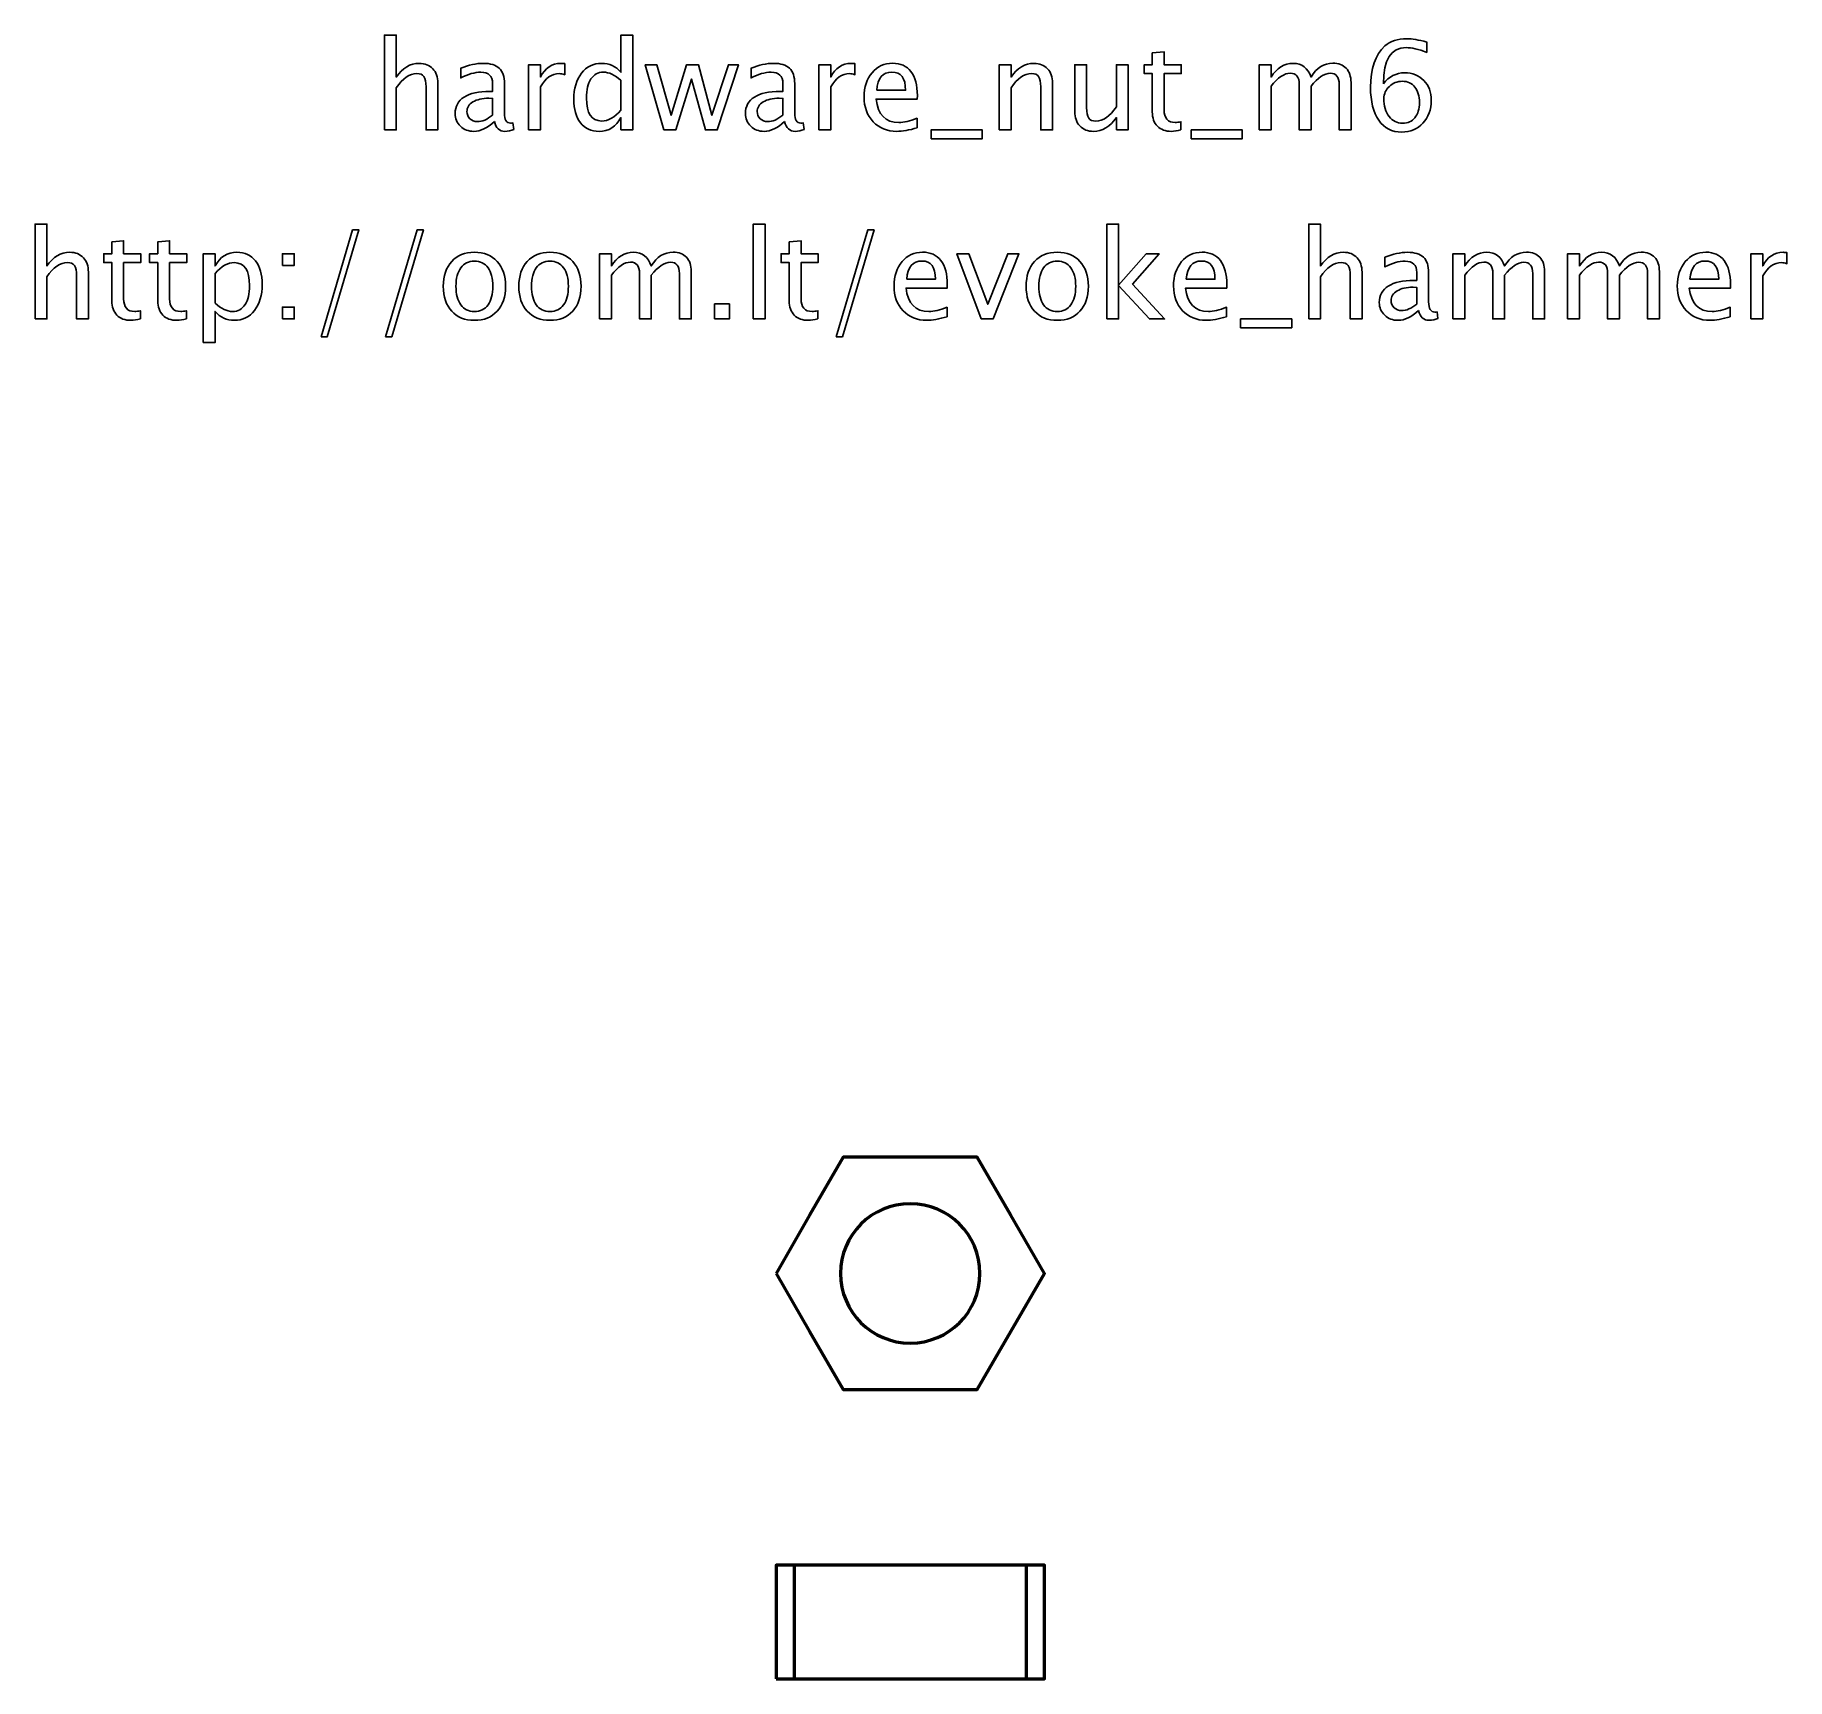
# Model space of a CAD drawing. Header units: centimetres. Extents: x -3.77 to 3.77, y -0.24 to 6.83.
import ezdxf

# ---------------------------------------------------------------- set-up
doc = ezdxf.new("R2010")
doc.units = ezdxf.units.CM
doc.header["$MEASUREMENT"] = 0
doc.layers.add('Layer 1', color=7, linetype='Continuous')

msp = doc.modelspace()

# ---------------------------------------------------------------- linework, layer by layer
at = {"layer": 'Layer 1', "lineweight": 53}
for points in [[(-0.57735, -0.24498), (0.57735, -0.24498), (0.57735, 0.24502), (-0.57735, 0.24502), (-0.57735, -0.24498)], [(-0.5, -0.24498), (0.5, -0.24498), (0.5, 0.24502), (-0.5, 0.24502), (-0.5, -0.24498)]]:
    msp.add_lwpolyline(points, close=True, dxfattribs=at)
at = {"layer": 'Layer 1'}
for points, knots in [([(-2.26297, 6.42044), (-2.26297, 6.42044), (-2.26297, 6.82843), (-2.26297, 6.82843), (-2.26297, 6.82843), (-2.26297, 6.82843), (-2.21217, 6.82843), (-2.21217, 6.82843), (-2.21217, 6.82843), (-2.21217, 6.82843), (-2.21217, 6.64789), (-2.21217, 6.64789), (-2.21217, 6.64789), (-2.18527, 6.68714), (-2.15228, 6.70672), (-2.1133, 6.70672), (-2.1133, 6.70672), (-2.08878, 6.70672), (-2.06929, 6.69905), (-2.05492, 6.68361), (-2.05492, 6.68361), (-2.04054, 6.66827), (-2.03331, 6.64754), (-2.03331, 6.62161), (-2.03331, 6.62161), (-2.03331, 6.62161), (-2.03331, 6.42044), (-2.03331, 6.42044), (-2.03331, 6.42044), (-2.03331, 6.42044), (-2.08411, 6.42044), (-2.08411, 6.42044), (-2.08411, 6.42044), (-2.08411, 6.42044), (-2.08411, 6.60503), (-2.08411, 6.60503), (-2.08411, 6.60503), (-2.08411, 6.62585), (-2.0872, 6.64066), (-2.09328, 6.64948), (-2.09328, 6.64948), (-2.09946, 6.65839), (-2.1096, 6.6628), (-2.1238, 6.6628), (-2.1238, 6.6628), (-2.15502, 6.6628), (-2.18448, 6.64243), (-2.21217, 6.60168), (-2.21217, 6.60168), (-2.21217, 6.60168), (-2.21217, 6.42044), (-2.21217, 6.42044), (-2.21217, 6.42044), (-2.21217, 6.42044), (-2.26297, 6.42044), (-2.26297, 6.42044)], [0, 0, 0, 0, 0.0666667, 0.0666667, 0.0666667, 0.0666667, 0.1333333, 0.1333333, 0.1333333, 0.1333333, 0.2, 0.2, 0.2, 0.2, 0.2666667, 0.2666667, 0.2666667, 0.2666667, 0.3333333, 0.3333333, 0.3333333, 0.3333333, 0.4, 0.4, 0.4, 0.4, 0.4666667, 0.4666667, 0.4666667, 0.4666667, 0.5333333, 0.5333333, 0.5333333, 0.5333333, 0.6, 0.6, 0.6, 0.6, 0.6666667, 0.6666667, 0.6666667, 0.6666667, 0.7333333, 0.7333333, 0.7333333, 0.7333333, 0.8, 0.8, 0.8, 0.8, 0.8666667, 0.8666667, 0.8666667, 0.8666667, 1, 1, 1, 1]), ([(-1.24537, 6.42044), (-1.24537, 6.42044), (-1.24537, 6.47309), (-1.24537, 6.47309), (-1.24537, 6.47309), (-1.2661, 6.43376), (-1.29732, 6.41409), (-1.33904, 6.41409), (-1.33904, 6.41409), (-1.3729, 6.41409), (-1.39954, 6.42635), (-1.41894, 6.45096), (-1.41894, 6.45096), (-1.43834, 6.47556), (-1.44804, 6.50916), (-1.44804, 6.55176), (-1.44804, 6.55176), (-1.44804, 6.59833), (-1.43702, 6.63581), (-1.41506, 6.66421), (-1.41506, 6.66421), (-1.39301, 6.69252), (-1.36408, 6.70672), (-1.32819, 6.70672), (-1.32819, 6.70672), (-1.29494, 6.70672), (-1.26725, 6.69402), (-1.24537, 6.66853), (-1.24537, 6.66853), (-1.24537, 6.66853), (-1.24537, 6.82843), (-1.24537, 6.82843), (-1.24537, 6.82843), (-1.24537, 6.82843), (-1.19457, 6.82843), (-1.19457, 6.82843), (-1.19457, 6.82843), (-1.19457, 6.82843), (-1.19457, 6.42044), (-1.19457, 6.42044), (-1.19457, 6.42044), (-1.19457, 6.42044), (-1.24537, 6.42044), (-1.24537, 6.42044)], [0, 0, 0, 0, 0.0833333, 0.0833333, 0.0833333, 0.0833333, 0.1666667, 0.1666667, 0.1666667, 0.1666667, 0.25, 0.25, 0.25, 0.25, 0.3333333, 0.3333333, 0.3333333, 0.3333333, 0.4166667, 0.4166667, 0.4166667, 0.4166667, 0.5, 0.5, 0.5, 0.5, 0.5833333, 0.5833333, 0.5833333, 0.5833333, 0.6666667, 0.6666667, 0.6666667, 0.6666667, 0.75, 0.75, 0.75, 0.75, 0.8333333, 0.8333333, 0.8333333, 0.8333333, 1, 1, 1, 1]), ([(2.03674, 6.6187), (2.06108, 6.65019), (2.09168, 6.66597), (2.12855, 6.66597), (2.12855, 6.66597), (2.16197, 6.66597), (2.18931, 6.65495), (2.21066, 6.63281), (2.21066, 6.63281), (2.23191, 6.61068), (2.24258, 6.58228), (2.24258, 6.54762), (2.24258, 6.54762), (2.24258, 6.50784), (2.23068, 6.47512), (2.20678, 6.44946), (2.20678, 6.44946), (2.18288, 6.42379), (2.15254, 6.41091), (2.11558, 6.41091), (2.11558, 6.41091), (2.0736, 6.41091), (2.04062, 6.42794), (2.01689, 6.46189), (2.01689, 6.46189), (1.99308, 6.49593), (1.98117, 6.54303), (1.98117, 6.60309), (1.98117, 6.60309), (1.98117, 6.68405), (2.00199, 6.74341), (2.04353, 6.78133), (2.04353, 6.78133), (2.06611, 6.80215), (2.09733, 6.81255), (2.1371, 6.81255), (2.1371, 6.81255), (2.16021, 6.81255), (2.18887, 6.80779), (2.22301, 6.79827), (2.22301, 6.79827), (2.22301, 6.79827), (2.22301, 6.75382), (2.22301, 6.75382), (2.22301, 6.75382), (2.18693, 6.76758), (2.1573, 6.77445), (2.13402, 6.77445), (2.13402, 6.77445), (2.06919, 6.77445), (2.03674, 6.72251), (2.03674, 6.6187)], [0, 0, 0, 0, 0.0714286, 0.0714286, 0.0714286, 0.0714286, 0.1428571, 0.1428571, 0.1428571, 0.1428571, 0.2142857, 0.2142857, 0.2142857, 0.2142857, 0.2857143, 0.2857143, 0.2857143, 0.2857143, 0.3571429, 0.3571429, 0.3571429, 0.3571429, 0.4285714, 0.4285714, 0.4285714, 0.4285714, 0.5, 0.5, 0.5, 0.5, 0.5714286, 0.5714286, 0.5714286, 0.5714286, 0.6428571, 0.6428571, 0.6428571, 0.6428571, 0.7142857, 0.7142857, 0.7142857, 0.7142857, 0.7857143, 0.7857143, 0.7857143, 0.7857143, 0.8571429, 0.8571429, 0.8571429, 0.8571429, 1, 1, 1, 1]), ([(1.16536, 6.42053), (1.14966, 6.41621), (1.13599, 6.41409), (1.12444, 6.41409), (1.12444, 6.41409), (1.09851, 6.41409), (1.07832, 6.4215), (1.06385, 6.43632), (1.06385, 6.43632), (1.0493, 6.45113), (1.04207, 6.47168), (1.04207, 6.49805), (1.04207, 6.49805), (1.04207, 6.49805), (1.04207, 6.6628), (1.04207, 6.6628), (1.04207, 6.6628), (1.04207, 6.6628), (1.00697, 6.6628), (1.00697, 6.6628), (1.00697, 6.6628), (1.00697, 6.6628), (1.00697, 6.7009), (1.00697, 6.7009), (1.00697, 6.7009), (1.00697, 6.7009), (1.04207, 6.7009), (1.04207, 6.7009), (1.04207, 6.7009), (1.04207, 6.7009), (1.04207, 6.75161), (1.04207, 6.75161), (1.04207, 6.75161), (1.04207, 6.75161), (1.09287, 6.75646), (1.09287, 6.75646), (1.09287, 6.75646), (1.09287, 6.75646), (1.09287, 6.7009), (1.09287, 6.7009), (1.09287, 6.7009), (1.09287, 6.7009), (1.16642, 6.7009), (1.16642, 6.7009), (1.16642, 6.7009), (1.16642, 6.7009), (1.16642, 6.6628), (1.16642, 6.6628), (1.16642, 6.6628), (1.16642, 6.6628), (1.09287, 6.6628), (1.09287, 6.6628), (1.09287, 6.6628), (1.09287, 6.6628), (1.09287, 6.50722), (1.09287, 6.50722), (1.09287, 6.50722), (1.09287, 6.47053), (1.10883, 6.45219), (1.14067, 6.45219), (1.14067, 6.45219), (1.14746, 6.45219), (1.15566, 6.45334), (1.16536, 6.45554), (1.16536, 6.45554), (1.16536, 6.45554), (1.16536, 6.42053), (1.16536, 6.42053)], [0, 0, 0, 0, 0.0555556, 0.0555556, 0.0555556, 0.0555556, 0.1111111, 0.1111111, 0.1111111, 0.1111111, 0.1666667, 0.1666667, 0.1666667, 0.1666667, 0.2222222, 0.2222222, 0.2222222, 0.2222222, 0.2777778, 0.2777778, 0.2777778, 0.2777778, 0.3333333, 0.3333333, 0.3333333, 0.3333333, 0.3888889, 0.3888889, 0.3888889, 0.3888889, 0.4444444, 0.4444444, 0.4444444, 0.4444444, 0.5, 0.5, 0.5, 0.5, 0.5555556, 0.5555556, 0.5555556, 0.5555556, 0.6111111, 0.6111111, 0.6111111, 0.6111111, 0.6666667, 0.6666667, 0.6666667, 0.6666667, 0.7222222, 0.7222222, 0.7222222, 0.7222222, 0.7777778, 0.7777778, 0.7777778, 0.7777778, 0.8333333, 0.8333333, 0.8333333, 0.8333333, 0.8888889, 0.8888889, 0.8888889, 0.8888889, 1, 1, 1, 1]), ([(-1.78998, 6.45616), (-1.82049, 6.42811), (-1.84986, 6.41409), (-1.87808, 6.41409), (-1.87808, 6.41409), (-1.90128, 6.41409), (-1.92059, 6.42132), (-1.93585, 6.43587), (-1.93585, 6.43587), (-1.9512, 6.45043), (-1.95887, 6.46877), (-1.95887, 6.49091), (-1.95887, 6.49091), (-1.95887, 6.52151), (-1.946, 6.54506), (-1.92024, 6.56146), (-1.92024, 6.56146), (-1.89449, 6.57787), (-1.85754, 6.58607), (-1.80938, 6.58607), (-1.80938, 6.58607), (-1.80938, 6.58607), (-1.79747, 6.58607), (-1.79747, 6.58607), (-1.79747, 6.58607), (-1.79747, 6.58607), (-1.79747, 6.61985), (-1.79747, 6.61985), (-1.79747, 6.61985), (-1.79747, 6.65239), (-1.81441, 6.66862), (-1.84836, 6.66862), (-1.84836, 6.66862), (-1.87465, 6.66862), (-1.9034, 6.66033), (-1.93453, 6.64375), (-1.93453, 6.64375), (-1.93453, 6.64375), (-1.93453, 6.68555), (-1.93453, 6.68555), (-1.93453, 6.68555), (-1.90031, 6.69967), (-1.86803, 6.70672), (-1.83778, 6.70672), (-1.83778, 6.70672), (-1.80665, 6.70672), (-1.78363, 6.69967), (-1.7689, 6.68547), (-1.7689, 6.68547), (-1.75408, 6.67127), (-1.74667, 6.64939), (-1.74667, 6.61985), (-1.74667, 6.61985), (-1.74667, 6.61985), (-1.74667, 6.49311), (-1.74667, 6.49311), (-1.74667, 6.49311), (-1.74667, 6.4641), (-1.73777, 6.44954), (-1.71986, 6.44954), (-1.71986, 6.44954), (-1.71766, 6.44954), (-1.71439, 6.4499), (-1.71007, 6.4506), (-1.71007, 6.4506), (-1.71007, 6.4506), (-1.70646, 6.42238), (-1.70646, 6.42238), (-1.70646, 6.42238), (-1.71801, 6.41682), (-1.73071, 6.41409), (-1.74465, 6.41409), (-1.74465, 6.41409), (-1.76837, 6.41409), (-1.78345, 6.42811), (-1.78998, 6.45616)], [0, 0, 0, 0, 0.05, 0.05, 0.05, 0.05, 0.1, 0.1, 0.1, 0.1, 0.15, 0.15, 0.15, 0.15, 0.2, 0.2, 0.2, 0.2, 0.25, 0.25, 0.25, 0.25, 0.3, 0.3, 0.3, 0.3, 0.35, 0.35, 0.35, 0.35, 0.4, 0.4, 0.4, 0.4, 0.45, 0.45, 0.45, 0.45, 0.5, 0.5, 0.5, 0.5, 0.55, 0.55, 0.55, 0.55, 0.6, 0.6, 0.6, 0.6, 0.65, 0.65, 0.65, 0.65, 0.7, 0.7, 0.7, 0.7, 0.75, 0.75, 0.75, 0.75, 0.8, 0.8, 0.8, 0.8, 0.85, 0.85, 0.85, 0.85, 0.9, 0.9, 0.9, 0.9, 1, 1, 1, 1]), ([(-1.64234, 6.42044), (-1.64234, 6.42044), (-1.64234, 6.7009), (-1.64234, 6.7009), (-1.64234, 6.7009), (-1.64234, 6.7009), (-1.59154, 6.7009), (-1.59154, 6.7009), (-1.59154, 6.7009), (-1.59154, 6.7009), (-1.59154, 6.64789), (-1.59154, 6.64789), (-1.59154, 6.64789), (-1.57134, 6.68714), (-1.54206, 6.70672), (-1.50361, 6.70672), (-1.50361, 6.70672), (-1.49841, 6.70672), (-1.49294, 6.70628), (-1.48729, 6.7054), (-1.48729, 6.7054), (-1.48729, 6.7054), (-1.48729, 6.65786), (-1.48729, 6.65786), (-1.48729, 6.65786), (-1.49611, 6.66077), (-1.50387, 6.66227), (-1.51058, 6.66227), (-1.51058, 6.66227), (-1.54286, 6.66227), (-1.56984, 6.64322), (-1.59154, 6.60503), (-1.59154, 6.60503), (-1.59154, 6.60503), (-1.59154, 6.42044), (-1.59154, 6.42044), (-1.59154, 6.42044), (-1.59154, 6.42044), (-1.64234, 6.42044), (-1.64234, 6.42044)], [0, 0, 0, 0, 0.0909091, 0.0909091, 0.0909091, 0.0909091, 0.1818182, 0.1818182, 0.1818182, 0.1818182, 0.2727273, 0.2727273, 0.2727273, 0.2727273, 0.3636364, 0.3636364, 0.3636364, 0.3636364, 0.4545455, 0.4545455, 0.4545455, 0.4545455, 0.5454545, 0.5454545, 0.5454545, 0.5454545, 0.6363636, 0.6363636, 0.6363636, 0.6363636, 0.7272727, 0.7272727, 0.7272727, 0.7272727, 0.8181818, 0.8181818, 0.8181818, 0.8181818, 1, 1, 1, 1]), ([(-1.24537, 6.63378), (-1.27174, 6.65698), (-1.2967, 6.66862), (-1.32034, 6.66862), (-1.32034, 6.66862), (-1.34362, 6.66862), (-1.36161, 6.65892), (-1.3744, 6.63943), (-1.3744, 6.63943), (-1.38719, 6.62003), (-1.39354, 6.59251), (-1.39354, 6.55688), (-1.39354, 6.55688), (-1.39354, 6.49135), (-1.37184, 6.45854), (-1.32836, 6.45854), (-1.32836, 6.45854), (-1.30014, 6.45854), (-1.27245, 6.47397), (-1.24537, 6.50475), (-1.24537, 6.50475), (-1.24537, 6.50475), (-1.24537, 6.63378), (-1.24537, 6.63378)], [0, 0, 0, 0, 0.1428571, 0.1428571, 0.1428571, 0.1428571, 0.2857143, 0.2857143, 0.2857143, 0.2857143, 0.4285714, 0.4285714, 0.4285714, 0.4285714, 0.5714286, 0.5714286, 0.5714286, 0.5714286, 0.7142857, 0.7142857, 0.7142857, 0.7142857, 1, 1, 1, 1]), ([(-1.05999, 6.42044), (-1.05999, 6.42044), (-1.14042, 6.7009), (-1.14042, 6.7009), (-1.14042, 6.7009), (-1.14042, 6.7009), (-1.09086, 6.7009), (-1.09086, 6.7009), (-1.09086, 6.7009), (-1.09086, 6.7009), (-1.02921, 6.48315), (-1.02921, 6.48315), (-1.02921, 6.48315), (-1.02921, 6.48315), (-0.96271, 6.7009), (-0.96271, 6.7009), (-0.96271, 6.7009), (-0.96271, 6.7009), (-0.91191, 6.7009), (-0.91191, 6.7009), (-0.91191, 6.7009), (-0.91191, 6.7009), (-0.85344, 6.4835), (-0.85344, 6.4835), (-0.85344, 6.4835), (-0.85344, 6.4835), (-0.78271, 6.7009), (-0.78271, 6.7009), (-0.78271, 6.7009), (-0.78271, 6.7009), (-0.73931, 6.7009), (-0.73931, 6.7009), (-0.73931, 6.7009), (-0.73931, 6.7009), (-0.83086, 6.42044), (-0.83086, 6.42044), (-0.83086, 6.42044), (-0.83086, 6.42044), (-0.88166, 6.42044), (-0.88166, 6.42044), (-0.88166, 6.42044), (-0.88166, 6.42044), (-0.94181, 6.63916), (-0.94181, 6.63916), (-0.94181, 6.63916), (-0.94181, 6.63916), (-1.00919, 6.42044), (-1.00919, 6.42044), (-1.00919, 6.42044), (-1.00919, 6.42044), (-1.05999, 6.42044), (-1.05999, 6.42044)], [0, 0, 0, 0, 0.0714286, 0.0714286, 0.0714286, 0.0714286, 0.1428571, 0.1428571, 0.1428571, 0.1428571, 0.2142857, 0.2142857, 0.2142857, 0.2142857, 0.2857143, 0.2857143, 0.2857143, 0.2857143, 0.3571429, 0.3571429, 0.3571429, 0.3571429, 0.4285714, 0.4285714, 0.4285714, 0.4285714, 0.5, 0.5, 0.5, 0.5, 0.5714286, 0.5714286, 0.5714286, 0.5714286, 0.6428571, 0.6428571, 0.6428571, 0.6428571, 0.7142857, 0.7142857, 0.7142857, 0.7142857, 0.7857143, 0.7857143, 0.7857143, 0.7857143, 0.8571429, 0.8571429, 0.8571429, 0.8571429, 1, 1, 1, 1]), ([(-0.54052, 6.45616), (-0.57103, 6.42811), (-0.6004, 6.41409), (-0.62862, 6.41409), (-0.62862, 6.41409), (-0.65182, 6.41409), (-0.67113, 6.42132), (-0.68639, 6.43587), (-0.68639, 6.43587), (-0.70174, 6.45043), (-0.70941, 6.46877), (-0.70941, 6.49091), (-0.70941, 6.49091), (-0.70941, 6.52151), (-0.69654, 6.54506), (-0.67078, 6.56146), (-0.67078, 6.56146), (-0.64503, 6.57787), (-0.60808, 6.58607), (-0.55992, 6.58607), (-0.55992, 6.58607), (-0.55992, 6.58607), (-0.54801, 6.58607), (-0.54801, 6.58607), (-0.54801, 6.58607), (-0.54801, 6.58607), (-0.54801, 6.61985), (-0.54801, 6.61985), (-0.54801, 6.61985), (-0.54801, 6.65239), (-0.56495, 6.66862), (-0.5989, 6.66862), (-0.5989, 6.66862), (-0.62519, 6.66862), (-0.65394, 6.66033), (-0.68507, 6.64375), (-0.68507, 6.64375), (-0.68507, 6.64375), (-0.68507, 6.68555), (-0.68507, 6.68555), (-0.68507, 6.68555), (-0.65085, 6.69967), (-0.61857, 6.70672), (-0.58832, 6.70672), (-0.58832, 6.70672), (-0.55719, 6.70672), (-0.53417, 6.69967), (-0.51944, 6.68547), (-0.51944, 6.68547), (-0.50462, 6.67127), (-0.49721, 6.64939), (-0.49721, 6.61985), (-0.49721, 6.61985), (-0.49721, 6.61985), (-0.49721, 6.49311), (-0.49721, 6.49311), (-0.49721, 6.49311), (-0.49721, 6.4641), (-0.48831, 6.44954), (-0.4704, 6.44954), (-0.4704, 6.44954), (-0.4682, 6.44954), (-0.46493, 6.4499), (-0.46061, 6.4506), (-0.46061, 6.4506), (-0.46061, 6.4506), (-0.457, 6.42238), (-0.457, 6.42238), (-0.457, 6.42238), (-0.46855, 6.41682), (-0.48125, 6.41409), (-0.49519, 6.41409), (-0.49519, 6.41409), (-0.51891, 6.41409), (-0.53399, 6.42811), (-0.54052, 6.45616)], [0, 0, 0, 0, 0.05, 0.05, 0.05, 0.05, 0.1, 0.1, 0.1, 0.1, 0.15, 0.15, 0.15, 0.15, 0.2, 0.2, 0.2, 0.2, 0.25, 0.25, 0.25, 0.25, 0.3, 0.3, 0.3, 0.3, 0.35, 0.35, 0.35, 0.35, 0.4, 0.4, 0.4, 0.4, 0.45, 0.45, 0.45, 0.45, 0.5, 0.5, 0.5, 0.5, 0.55, 0.55, 0.55, 0.55, 0.6, 0.6, 0.6, 0.6, 0.65, 0.65, 0.65, 0.65, 0.7, 0.7, 0.7, 0.7, 0.75, 0.75, 0.75, 0.75, 0.8, 0.8, 0.8, 0.8, 0.85, 0.85, 0.85, 0.85, 0.9, 0.9, 0.9, 0.9, 1, 1, 1, 1]), ([(-0.39288, 6.42044), (-0.39288, 6.42044), (-0.39288, 6.7009), (-0.39288, 6.7009), (-0.39288, 6.7009), (-0.39288, 6.7009), (-0.34208, 6.7009), (-0.34208, 6.7009), (-0.34208, 6.7009), (-0.34208, 6.7009), (-0.34208, 6.64789), (-0.34208, 6.64789), (-0.34208, 6.64789), (-0.32188, 6.68714), (-0.2926, 6.70672), (-0.25415, 6.70672), (-0.25415, 6.70672), (-0.24895, 6.70672), (-0.24348, 6.70628), (-0.23783, 6.7054), (-0.23783, 6.7054), (-0.23783, 6.7054), (-0.23783, 6.65786), (-0.23783, 6.65786), (-0.23783, 6.65786), (-0.24665, 6.66077), (-0.25441, 6.66227), (-0.26112, 6.66227), (-0.26112, 6.66227), (-0.2934, 6.66227), (-0.32038, 6.64322), (-0.34208, 6.60503), (-0.34208, 6.60503), (-0.34208, 6.60503), (-0.34208, 6.42044), (-0.34208, 6.42044), (-0.34208, 6.42044), (-0.34208, 6.42044), (-0.39288, 6.42044), (-0.39288, 6.42044)], [0, 0, 0, 0, 0.0909091, 0.0909091, 0.0909091, 0.0909091, 0.1818182, 0.1818182, 0.1818182, 0.1818182, 0.2727273, 0.2727273, 0.2727273, 0.2727273, 0.3636364, 0.3636364, 0.3636364, 0.3636364, 0.4545455, 0.4545455, 0.4545455, 0.4545455, 0.5454545, 0.5454545, 0.5454545, 0.5454545, 0.6363636, 0.6363636, 0.6363636, 0.6363636, 0.7272727, 0.7272727, 0.7272727, 0.7272727, 0.8181818, 0.8181818, 0.8181818, 0.8181818, 1, 1, 1, 1]), ([(0.02949, 6.42944), (-0.00464, 6.41921), (-0.03384, 6.41409), (-0.05818, 6.41409), (-0.05818, 6.41409), (-0.09972, 6.41409), (-0.1335, 6.42785), (-0.15951, 6.45528), (-0.15951, 6.45528), (-0.18553, 6.48271), (-0.19858, 6.51825), (-0.19858, 6.56199), (-0.19858, 6.56199), (-0.19858, 6.60441), (-0.18712, 6.63925), (-0.1641, 6.6665), (-0.1641, 6.6665), (-0.14108, 6.69367), (-0.11162, 6.70725), (-0.07573, 6.70725), (-0.07573, 6.70725), (-0.04177, 6.70725), (-0.01549, 6.69517), (0.00303, 6.671), (0.00303, 6.671), (0.02155, 6.64684), (0.03081, 6.61262), (0.03081, 6.56825), (0.03081, 6.56825), (0.03081, 6.56825), (0.03055, 6.55273), (0.03055, 6.55273), (0.03055, 6.55273), (0.03055, 6.55273), (-0.14673, 6.55273), (-0.14673, 6.55273), (-0.14673, 6.55273), (-0.13932, 6.4857), (-0.1066, 6.45219), (-0.04865, 6.45219), (-0.04865, 6.45219), (-0.0274, 6.45219), (-0.00138, 6.45819), (0.02949, 6.47018), (0.02949, 6.47018), (0.02949, 6.47018), (0.02949, 6.42944), (0.02949, 6.42944)], [0, 0, 0, 0, 0.0769231, 0.0769231, 0.0769231, 0.0769231, 0.1538462, 0.1538462, 0.1538462, 0.1538462, 0.2307692, 0.2307692, 0.2307692, 0.2307692, 0.3076923, 0.3076923, 0.3076923, 0.3076923, 0.3846154, 0.3846154, 0.3846154, 0.3846154, 0.4615385, 0.4615385, 0.4615385, 0.4615385, 0.5384615, 0.5384615, 0.5384615, 0.5384615, 0.6153846, 0.6153846, 0.6153846, 0.6153846, 0.6923077, 0.6923077, 0.6923077, 0.6923077, 0.7692308, 0.7692308, 0.7692308, 0.7692308, 0.8461538, 0.8461538, 0.8461538, 0.8461538, 1, 1, 1, 1]), ([(-0.14408, 6.59083), (-0.14408, 6.59083), (-0.02025, 6.59083), (-0.02025, 6.59083), (-0.02025, 6.59083), (-0.02025, 6.64304), (-0.03975, 6.66915), (-0.07864, 6.66915), (-0.07864, 6.66915), (-0.1178, 6.66915), (-0.13958, 6.64304), (-0.14408, 6.59083)], [0, 0, 0, 0, 0.25, 0.25, 0.25, 0.25, 0.5, 0.5, 0.5, 0.5, 1, 1, 1, 1]), ([(0.38307, 6.42044), (0.38307, 6.42044), (0.38307, 6.7009), (0.38307, 6.7009), (0.38307, 6.7009), (0.38307, 6.7009), (0.43387, 6.7009), (0.43387, 6.7009), (0.43387, 6.7009), (0.43387, 6.7009), (0.43387, 6.64789), (0.43387, 6.64789), (0.43387, 6.64789), (0.46077, 6.68714), (0.49376, 6.70672), (0.53274, 6.70672), (0.53274, 6.70672), (0.55726, 6.70672), (0.57675, 6.69905), (0.59112, 6.68361), (0.59112, 6.68361), (0.6055, 6.66827), (0.61273, 6.64754), (0.61273, 6.62161), (0.61273, 6.62161), (0.61273, 6.62161), (0.61273, 6.42044), (0.61273, 6.42044), (0.61273, 6.42044), (0.61273, 6.42044), (0.56193, 6.42044), (0.56193, 6.42044), (0.56193, 6.42044), (0.56193, 6.42044), (0.56193, 6.60503), (0.56193, 6.60503), (0.56193, 6.60503), (0.56193, 6.62585), (0.55884, 6.64066), (0.55276, 6.64948), (0.55276, 6.64948), (0.54658, 6.65839), (0.53644, 6.6628), (0.52224, 6.6628), (0.52224, 6.6628), (0.49102, 6.6628), (0.46156, 6.64243), (0.43387, 6.60168), (0.43387, 6.60168), (0.43387, 6.60168), (0.43387, 6.42044), (0.43387, 6.42044), (0.43387, 6.42044), (0.43387, 6.42044), (0.38307, 6.42044), (0.38307, 6.42044)], [0, 0, 0, 0, 0.0666667, 0.0666667, 0.0666667, 0.0666667, 0.1333333, 0.1333333, 0.1333333, 0.1333333, 0.2, 0.2, 0.2, 0.2, 0.2666667, 0.2666667, 0.2666667, 0.2666667, 0.3333333, 0.3333333, 0.3333333, 0.3333333, 0.4, 0.4, 0.4, 0.4, 0.4666667, 0.4666667, 0.4666667, 0.4666667, 0.5333333, 0.5333333, 0.5333333, 0.5333333, 0.6, 0.6, 0.6, 0.6, 0.6666667, 0.6666667, 0.6666667, 0.6666667, 0.7333333, 0.7333333, 0.7333333, 0.7333333, 0.8, 0.8, 0.8, 0.8, 0.8666667, 0.8666667, 0.8666667, 0.8666667, 1, 1, 1, 1]), ([(0.88719, 6.42044), (0.88719, 6.42044), (0.88719, 6.47318), (0.88719, 6.47318), (0.88719, 6.47318), (0.86012, 6.43376), (0.82722, 6.41409), (0.78859, 6.41409), (0.78859, 6.41409), (0.76407, 6.41409), (0.74458, 6.42176), (0.73012, 6.4372), (0.73012, 6.4372), (0.71557, 6.45263), (0.70834, 6.47336), (0.70834, 6.49955), (0.70834, 6.49955), (0.70834, 6.49955), (0.70834, 6.7009), (0.70834, 6.7009), (0.70834, 6.7009), (0.70834, 6.7009), (0.75914, 6.7009), (0.75914, 6.7009), (0.75914, 6.7009), (0.75914, 6.7009), (0.75914, 6.51613), (0.75914, 6.51613), (0.75914, 6.51613), (0.75914, 6.49505), (0.76222, 6.48015), (0.76831, 6.47133), (0.76831, 6.47133), (0.77448, 6.46242), (0.78471, 6.45801), (0.79909, 6.45801), (0.79909, 6.45801), (0.83013, 6.45801), (0.85959, 6.47838), (0.88719, 6.51922), (0.88719, 6.51922), (0.88719, 6.51922), (0.88719, 6.7009), (0.88719, 6.7009), (0.88719, 6.7009), (0.88719, 6.7009), (0.938, 6.7009), (0.938, 6.7009), (0.938, 6.7009), (0.938, 6.7009), (0.938, 6.42044), (0.938, 6.42044), (0.938, 6.42044), (0.938, 6.42044), (0.88719, 6.42044), (0.88719, 6.42044)], [0, 0, 0, 0, 0.0666667, 0.0666667, 0.0666667, 0.0666667, 0.1333333, 0.1333333, 0.1333333, 0.1333333, 0.2, 0.2, 0.2, 0.2, 0.2666667, 0.2666667, 0.2666667, 0.2666667, 0.3333333, 0.3333333, 0.3333333, 0.3333333, 0.4, 0.4, 0.4, 0.4, 0.4666667, 0.4666667, 0.4666667, 0.4666667, 0.5333333, 0.5333333, 0.5333333, 0.5333333, 0.6, 0.6, 0.6, 0.6, 0.6666667, 0.6666667, 0.6666667, 0.6666667, 0.7333333, 0.7333333, 0.7333333, 0.7333333, 0.8, 0.8, 0.8, 0.8, 0.8666667, 0.8666667, 0.8666667, 0.8666667, 1, 1, 1, 1]), ([(1.50245, 6.42044), (1.50245, 6.42044), (1.50245, 6.7009), (1.50245, 6.7009), (1.50245, 6.7009), (1.50245, 6.7009), (1.55325, 6.7009), (1.55325, 6.7009), (1.55325, 6.7009), (1.55325, 6.7009), (1.55325, 6.64789), (1.55325, 6.64789), (1.55325, 6.64789), (1.57803, 6.68714), (1.60978, 6.70672), (1.64868, 6.70672), (1.64868, 6.70672), (1.68616, 6.70672), (1.71165, 6.68714), (1.72523, 6.64789), (1.72523, 6.64789), (1.74931, 6.68749), (1.78071, 6.70725), (1.81925, 6.70725), (1.81925, 6.70725), (1.84385, 6.70725), (1.86299, 6.70002), (1.87666, 6.68547), (1.87666, 6.68547), (1.89033, 6.67091), (1.89721, 6.65054), (1.89721, 6.62435), (1.89721, 6.62435), (1.89721, 6.62435), (1.89721, 6.42044), (1.89721, 6.42044), (1.89721, 6.42044), (1.89721, 6.42044), (1.84641, 6.42044), (1.84641, 6.42044), (1.84641, 6.42044), (1.84641, 6.42044), (1.84641, 6.61597), (1.84641, 6.61597), (1.84641, 6.61597), (1.84641, 6.64789), (1.83371, 6.66386), (1.80831, 6.66386), (1.80831, 6.66386), (1.78194, 6.66386), (1.75425, 6.64525), (1.72523, 6.60794), (1.72523, 6.60794), (1.72523, 6.60794), (1.72523, 6.42044), (1.72523, 6.42044), (1.72523, 6.42044), (1.72523, 6.42044), (1.67443, 6.42044), (1.67443, 6.42044), (1.67443, 6.42044), (1.67443, 6.42044), (1.67443, 6.61614), (1.67443, 6.61614), (1.67443, 6.61614), (1.67443, 6.64834), (1.66155, 6.66439), (1.63571, 6.66439), (1.63571, 6.66439), (1.61005, 6.66439), (1.58253, 6.64569), (1.55325, 6.60821), (1.55325, 6.60821), (1.55325, 6.60821), (1.55325, 6.42044), (1.55325, 6.42044), (1.55325, 6.42044), (1.55325, 6.42044), (1.50245, 6.42044), (1.50245, 6.42044)], [0, 0, 0, 0, 0.047619, 0.047619, 0.047619, 0.047619, 0.0952381, 0.0952381, 0.0952381, 0.0952381, 0.1428571, 0.1428571, 0.1428571, 0.1428571, 0.1904762, 0.1904762, 0.1904762, 0.1904762, 0.2380952, 0.2380952, 0.2380952, 0.2380952, 0.2857143, 0.2857143, 0.2857143, 0.2857143, 0.3333333, 0.3333333, 0.3333333, 0.3333333, 0.3809524, 0.3809524, 0.3809524, 0.3809524, 0.4285714, 0.4285714, 0.4285714, 0.4285714, 0.4761905, 0.4761905, 0.4761905, 0.4761905, 0.5238095, 0.5238095, 0.5238095, 0.5238095, 0.5714286, 0.5714286, 0.5714286, 0.5714286, 0.6190476, 0.6190476, 0.6190476, 0.6190476, 0.6666667, 0.6666667, 0.6666667, 0.6666667, 0.7142857, 0.7142857, 0.7142857, 0.7142857, 0.7619048, 0.7619048, 0.7619048, 0.7619048, 0.8095238, 0.8095238, 0.8095238, 0.8095238, 0.8571429, 0.8571429, 0.8571429, 0.8571429, 0.9047619, 0.9047619, 0.9047619, 0.9047619, 1, 1, 1, 1]), ([(2.19178, 6.53756), (2.19178, 6.56587), (2.18526, 6.58828), (2.17212, 6.60477), (2.17212, 6.60477), (2.15898, 6.62126), (2.14098, 6.62946), (2.11814, 6.62946), (2.11814, 6.62946), (2.09636, 6.62946), (2.07775, 6.62223), (2.06223, 6.60768), (2.06223, 6.60768), (2.04662, 6.59321), (2.03885, 6.57575), (2.03885, 6.55538), (2.03885, 6.55538), (2.03885, 6.52328), (2.04626, 6.49752), (2.06099, 6.47812), (2.06099, 6.47812), (2.07581, 6.45872), (2.09539, 6.44902), (2.11973, 6.44902), (2.11973, 6.44902), (2.14187, 6.44902), (2.15942, 6.45695), (2.17238, 6.47283), (2.17238, 6.47283), (2.18535, 6.4887), (2.19178, 6.51031), (2.19178, 6.53756)], [0, 0, 0, 0, 0.1111111, 0.1111111, 0.1111111, 0.1111111, 0.2222222, 0.2222222, 0.2222222, 0.2222222, 0.3333333, 0.3333333, 0.3333333, 0.3333333, 0.4444444, 0.4444444, 0.4444444, 0.4444444, 0.5555556, 0.5555556, 0.5555556, 0.5555556, 0.6666667, 0.6666667, 0.6666667, 0.6666667, 0.7777778, 0.7777778, 0.7777778, 0.7777778, 1, 1, 1, 1]), ([(-1.79747, 6.48385), (-1.79747, 6.48385), (-1.79747, 6.55591), (-1.79747, 6.55591), (-1.79747, 6.55591), (-1.79747, 6.55591), (-1.81379, 6.55644), (-1.81379, 6.55644), (-1.81379, 6.55644), (-1.84201, 6.55644), (-1.86477, 6.55123), (-1.88214, 6.54083), (-1.88214, 6.54083), (-1.89943, 6.53033), (-1.90807, 6.51648), (-1.90807, 6.4992), (-1.90807, 6.4992), (-1.90807, 6.48712), (-1.90375, 6.47688), (-1.89519, 6.46851), (-1.89519, 6.46851), (-1.88655, 6.46013), (-1.87606, 6.45589), (-1.86362, 6.45589), (-1.86362, 6.45589), (-1.84245, 6.45589), (-1.82041, 6.46524), (-1.79747, 6.48385)], [0, 0, 0, 0, 0.125, 0.125, 0.125, 0.125, 0.25, 0.25, 0.25, 0.25, 0.375, 0.375, 0.375, 0.375, 0.5, 0.5, 0.5, 0.5, 0.625, 0.625, 0.625, 0.625, 0.75, 0.75, 0.75, 0.75, 1, 1, 1, 1]), ([(-0.54801, 6.48385), (-0.54801, 6.48385), (-0.54801, 6.55591), (-0.54801, 6.55591), (-0.54801, 6.55591), (-0.54801, 6.55591), (-0.56433, 6.55644), (-0.56433, 6.55644), (-0.56433, 6.55644), (-0.59255, 6.55644), (-0.61531, 6.55123), (-0.63268, 6.54083), (-0.63268, 6.54083), (-0.64997, 6.53033), (-0.65861, 6.51648), (-0.65861, 6.4992), (-0.65861, 6.4992), (-0.65861, 6.48712), (-0.65429, 6.47688), (-0.64573, 6.46851), (-0.64573, 6.46851), (-0.63709, 6.46013), (-0.6266, 6.45589), (-0.61416, 6.45589), (-0.61416, 6.45589), (-0.59299, 6.45589), (-0.57095, 6.46524), (-0.54801, 6.48385)], [0, 0, 0, 0, 0.125, 0.125, 0.125, 0.125, 0.25, 0.25, 0.25, 0.25, 0.375, 0.375, 0.375, 0.375, 0.5, 0.5, 0.5, 0.5, 0.625, 0.625, 0.625, 0.625, 0.75, 0.75, 0.75, 0.75, 1, 1, 1, 1]), ([(0.08991, 6.38234), (0.08991, 6.38234), (0.08991, 6.42044), (0.08991, 6.42044), (0.08991, 6.42044), (0.08991, 6.42044), (0.31004, 6.42044), (0.31004, 6.42044), (0.31004, 6.42044), (0.31004, 6.42044), (0.31004, 6.38234), (0.31004, 6.38234), (0.31004, 6.38234), (0.31004, 6.38234), (0.08991, 6.38234), (0.08991, 6.38234)], [0, 0, 0, 0, 0.2, 0.2, 0.2, 0.2, 0.4, 0.4, 0.4, 0.4, 0.6, 0.6, 0.6, 0.6, 1, 1, 1, 1]), ([(1.20929, 6.38234), (1.20929, 6.38234), (1.20929, 6.42044), (1.20929, 6.42044), (1.20929, 6.42044), (1.20929, 6.42044), (1.42942, 6.42044), (1.42942, 6.42044), (1.42942, 6.42044), (1.42942, 6.42044), (1.42942, 6.38234), (1.42942, 6.38234), (1.42942, 6.38234), (1.42942, 6.38234), (1.20929, 6.38234), (1.20929, 6.38234)], [0, 0, 0, 0, 0.2, 0.2, 0.2, 0.2, 0.4, 0.4, 0.4, 0.4, 0.6, 0.6, 0.6, 0.6, 1, 1, 1, 1]), ([(-3.76701, 5.60729), (-3.76701, 5.60729), (-3.76701, 6.01528), (-3.76701, 6.01528), (-3.76701, 6.01528), (-3.76701, 6.01528), (-3.71621, 6.01528), (-3.71621, 6.01528), (-3.71621, 6.01528), (-3.71621, 6.01528), (-3.71621, 5.83474), (-3.71621, 5.83474), (-3.71621, 5.83474), (-3.68931, 5.87399), (-3.65632, 5.89357), (-3.61734, 5.89357), (-3.61734, 5.89357), (-3.59282, 5.89357), (-3.57333, 5.8859), (-3.55896, 5.87046), (-3.55896, 5.87046), (-3.54458, 5.85512), (-3.53735, 5.83439), (-3.53735, 5.80846), (-3.53735, 5.80846), (-3.53735, 5.80846), (-3.53735, 5.60729), (-3.53735, 5.60729), (-3.53735, 5.60729), (-3.53735, 5.60729), (-3.58815, 5.60729), (-3.58815, 5.60729), (-3.58815, 5.60729), (-3.58815, 5.60729), (-3.58815, 5.79188), (-3.58815, 5.79188), (-3.58815, 5.79188), (-3.58815, 5.8127), (-3.59124, 5.82751), (-3.59732, 5.83633), (-3.59732, 5.83633), (-3.6035, 5.84524), (-3.61364, 5.84965), (-3.62784, 5.84965), (-3.62784, 5.84965), (-3.65906, 5.84965), (-3.68852, 5.82928), (-3.71621, 5.78853), (-3.71621, 5.78853), (-3.71621, 5.78853), (-3.71621, 5.60729), (-3.71621, 5.60729), (-3.71621, 5.60729), (-3.71621, 5.60729), (-3.76701, 5.60729), (-3.76701, 5.60729)], [0, 0, 0, 0, 0.0666667, 0.0666667, 0.0666667, 0.0666667, 0.1333333, 0.1333333, 0.1333333, 0.1333333, 0.2, 0.2, 0.2, 0.2, 0.2666667, 0.2666667, 0.2666667, 0.2666667, 0.3333333, 0.3333333, 0.3333333, 0.3333333, 0.4, 0.4, 0.4, 0.4, 0.4666667, 0.4666667, 0.4666667, 0.4666667, 0.5333333, 0.5333333, 0.5333333, 0.5333333, 0.6, 0.6, 0.6, 0.6, 0.6666667, 0.6666667, 0.6666667, 0.6666667, 0.7333333, 0.7333333, 0.7333333, 0.7333333, 0.8, 0.8, 0.8, 0.8, 0.8666667, 0.8666667, 0.8666667, 0.8666667, 1, 1, 1, 1]), ([(-2.53599, 5.53056), (-2.53599, 5.53056), (-2.3999, 5.98988), (-2.3999, 5.98988), (-2.3999, 5.98988), (-2.3999, 5.98988), (-2.37301, 5.98988), (-2.37301, 5.98988), (-2.37301, 5.98988), (-2.37301, 5.98988), (-2.50909, 5.53056), (-2.50909, 5.53056), (-2.50909, 5.53056), (-2.50909, 5.53056), (-2.53599, 5.53056), (-2.53599, 5.53056)], [0, 0, 0, 0, 0.2, 0.2, 0.2, 0.2, 0.4, 0.4, 0.4, 0.4, 0.6, 0.6, 0.6, 0.6, 1, 1, 1, 1]), ([(-2.25853, 5.53056), (-2.25853, 5.53056), (-2.12244, 5.98988), (-2.12244, 5.98988), (-2.12244, 5.98988), (-2.12244, 5.98988), (-2.09555, 5.98988), (-2.09555, 5.98988), (-2.09555, 5.98988), (-2.09555, 5.98988), (-2.23163, 5.53056), (-2.23163, 5.53056), (-2.23163, 5.53056), (-2.23163, 5.53056), (-2.25853, 5.53056), (-2.25853, 5.53056)], [0, 0, 0, 0, 0.2, 0.2, 0.2, 0.2, 0.4, 0.4, 0.4, 0.4, 0.6, 0.6, 0.6, 0.6, 1, 1, 1, 1]), ([(-0.67578, 5.60729), (-0.67578, 5.60729), (-0.67578, 6.01528), (-0.67578, 6.01528), (-0.67578, 6.01528), (-0.67578, 6.01528), (-0.62498, 6.01528), (-0.62498, 6.01528), (-0.62498, 6.01528), (-0.62498, 6.01528), (-0.62498, 5.60729), (-0.62498, 5.60729), (-0.62498, 5.60729), (-0.62498, 5.60729), (-0.67578, 5.60729), (-0.67578, 5.60729)], [0, 0, 0, 0, 0.2, 0.2, 0.2, 0.2, 0.4, 0.4, 0.4, 0.4, 0.6, 0.6, 0.6, 0.6, 1, 1, 1, 1]), ([(-0.31859, 5.53056), (-0.31859, 5.53056), (-0.1825, 5.98988), (-0.1825, 5.98988), (-0.1825, 5.98988), (-0.1825, 5.98988), (-0.15561, 5.98988), (-0.15561, 5.98988), (-0.15561, 5.98988), (-0.15561, 5.98988), (-0.29169, 5.53056), (-0.29169, 5.53056), (-0.29169, 5.53056), (-0.29169, 5.53056), (-0.31859, 5.53056), (-0.31859, 5.53056)], [0, 0, 0, 0, 0.2, 0.2, 0.2, 0.2, 0.4, 0.4, 0.4, 0.4, 0.6, 0.6, 0.6, 0.6, 1, 1, 1, 1]), ([(0.8463, 5.60729), (0.8463, 5.60729), (0.8463, 6.01528), (0.8463, 6.01528), (0.8463, 6.01528), (0.8463, 6.01528), (0.8971, 6.01528), (0.8971, 6.01528), (0.8971, 6.01528), (0.8971, 6.01528), (0.8971, 5.75167), (0.8971, 5.75167), (0.8971, 5.75167), (0.8971, 5.75167), (1.01616, 5.88775), (1.01616, 5.88775), (1.01616, 5.88775), (1.01616, 5.88775), (1.07102, 5.88775), (1.07102, 5.88775), (1.07102, 5.88775), (1.07102, 5.88775), (0.95725, 5.75687), (0.95725, 5.75687), (0.95725, 5.75687), (0.95725, 5.75687), (1.09483, 5.60729), (1.09483, 5.60729), (1.09483, 5.60729), (1.09483, 5.60729), (1.02939, 5.60729), (1.02939, 5.60729), (1.02939, 5.60729), (1.02939, 5.60729), (0.8971, 5.75114), (0.8971, 5.75114), (0.8971, 5.75114), (0.8971, 5.75114), (0.8971, 5.60729), (0.8971, 5.60729), (0.8971, 5.60729), (0.8971, 5.60729), (0.8463, 5.60729), (0.8463, 5.60729)], [0, 0, 0, 0, 0.0833333, 0.0833333, 0.0833333, 0.0833333, 0.1666667, 0.1666667, 0.1666667, 0.1666667, 0.25, 0.25, 0.25, 0.25, 0.3333333, 0.3333333, 0.3333333, 0.3333333, 0.4166667, 0.4166667, 0.4166667, 0.4166667, 0.5, 0.5, 0.5, 0.5, 0.5833333, 0.5833333, 0.5833333, 0.5833333, 0.6666667, 0.6666667, 0.6666667, 0.6666667, 0.75, 0.75, 0.75, 0.75, 0.8333333, 0.8333333, 0.8333333, 0.8333333, 1, 1, 1, 1]), ([(1.71503, 5.60729), (1.71503, 5.60729), (1.71503, 6.01528), (1.71503, 6.01528), (1.71503, 6.01528), (1.71503, 6.01528), (1.76583, 6.01528), (1.76583, 6.01528), (1.76583, 6.01528), (1.76583, 6.01528), (1.76583, 5.83474), (1.76583, 5.83474), (1.76583, 5.83474), (1.79273, 5.87399), (1.82572, 5.89357), (1.8647, 5.89357), (1.8647, 5.89357), (1.88922, 5.89357), (1.90871, 5.8859), (1.92308, 5.87046), (1.92308, 5.87046), (1.93746, 5.85512), (1.94469, 5.83439), (1.94469, 5.80846), (1.94469, 5.80846), (1.94469, 5.80846), (1.94469, 5.60729), (1.94469, 5.60729), (1.94469, 5.60729), (1.94469, 5.60729), (1.89389, 5.60729), (1.89389, 5.60729), (1.89389, 5.60729), (1.89389, 5.60729), (1.89389, 5.79188), (1.89389, 5.79188), (1.89389, 5.79188), (1.89389, 5.8127), (1.8908, 5.82751), (1.88472, 5.83633), (1.88472, 5.83633), (1.87854, 5.84524), (1.8684, 5.84965), (1.8542, 5.84965), (1.8542, 5.84965), (1.82298, 5.84965), (1.79352, 5.82928), (1.76583, 5.78853), (1.76583, 5.78853), (1.76583, 5.78853), (1.76583, 5.60729), (1.76583, 5.60729), (1.76583, 5.60729), (1.76583, 5.60729), (1.71503, 5.60729), (1.71503, 5.60729)], [0, 0, 0, 0, 0.0666667, 0.0666667, 0.0666667, 0.0666667, 0.1333333, 0.1333333, 0.1333333, 0.1333333, 0.2, 0.2, 0.2, 0.2, 0.2666667, 0.2666667, 0.2666667, 0.2666667, 0.3333333, 0.3333333, 0.3333333, 0.3333333, 0.4, 0.4, 0.4, 0.4, 0.4666667, 0.4666667, 0.4666667, 0.4666667, 0.5333333, 0.5333333, 0.5333333, 0.5333333, 0.6, 0.6, 0.6, 0.6, 0.6666667, 0.6666667, 0.6666667, 0.6666667, 0.7333333, 0.7333333, 0.7333333, 0.7333333, 0.8, 0.8, 0.8, 0.8, 0.8666667, 0.8666667, 0.8666667, 0.8666667, 1, 1, 1, 1]), ([(-3.31316, 5.60738), (-3.32886, 5.60306), (-3.34253, 5.60094), (-3.35408, 5.60094), (-3.35408, 5.60094), (-3.38001, 5.60094), (-3.4002, 5.60835), (-3.41467, 5.62317), (-3.41467, 5.62317), (-3.42922, 5.63798), (-3.43645, 5.65853), (-3.43645, 5.6849), (-3.43645, 5.6849), (-3.43645, 5.6849), (-3.43645, 5.84965), (-3.43645, 5.84965), (-3.43645, 5.84965), (-3.43645, 5.84965), (-3.47155, 5.84965), (-3.47155, 5.84965), (-3.47155, 5.84965), (-3.47155, 5.84965), (-3.47155, 5.88775), (-3.47155, 5.88775), (-3.47155, 5.88775), (-3.47155, 5.88775), (-3.43645, 5.88775), (-3.43645, 5.88775), (-3.43645, 5.88775), (-3.43645, 5.88775), (-3.43645, 5.93846), (-3.43645, 5.93846), (-3.43645, 5.93846), (-3.43645, 5.93846), (-3.38565, 5.94331), (-3.38565, 5.94331), (-3.38565, 5.94331), (-3.38565, 5.94331), (-3.38565, 5.88775), (-3.38565, 5.88775), (-3.38565, 5.88775), (-3.38565, 5.88775), (-3.3121, 5.88775), (-3.3121, 5.88775), (-3.3121, 5.88775), (-3.3121, 5.88775), (-3.3121, 5.84965), (-3.3121, 5.84965), (-3.3121, 5.84965), (-3.3121, 5.84965), (-3.38565, 5.84965), (-3.38565, 5.84965), (-3.38565, 5.84965), (-3.38565, 5.84965), (-3.38565, 5.69407), (-3.38565, 5.69407), (-3.38565, 5.69407), (-3.38565, 5.65738), (-3.36969, 5.63904), (-3.33785, 5.63904), (-3.33785, 5.63904), (-3.33106, 5.63904), (-3.32286, 5.64019), (-3.31316, 5.64239), (-3.31316, 5.64239), (-3.31316, 5.64239), (-3.31316, 5.60738), (-3.31316, 5.60738)], [0, 0, 0, 0, 0.0555556, 0.0555556, 0.0555556, 0.0555556, 0.1111111, 0.1111111, 0.1111111, 0.1111111, 0.1666667, 0.1666667, 0.1666667, 0.1666667, 0.2222222, 0.2222222, 0.2222222, 0.2222222, 0.2777778, 0.2777778, 0.2777778, 0.2777778, 0.3333333, 0.3333333, 0.3333333, 0.3333333, 0.3888889, 0.3888889, 0.3888889, 0.3888889, 0.4444444, 0.4444444, 0.4444444, 0.4444444, 0.5, 0.5, 0.5, 0.5, 0.5555556, 0.5555556, 0.5555556, 0.5555556, 0.6111111, 0.6111111, 0.6111111, 0.6111111, 0.6666667, 0.6666667, 0.6666667, 0.6666667, 0.7222222, 0.7222222, 0.7222222, 0.7222222, 0.7777778, 0.7777778, 0.7777778, 0.7777778, 0.8333333, 0.8333333, 0.8333333, 0.8333333, 0.8888889, 0.8888889, 0.8888889, 0.8888889, 1, 1, 1, 1]), ([(-3.11525, 5.60738), (-3.13095, 5.60306), (-3.14462, 5.60094), (-3.15617, 5.60094), (-3.15617, 5.60094), (-3.1821, 5.60094), (-3.20229, 5.60835), (-3.21676, 5.62317), (-3.21676, 5.62317), (-3.23131, 5.63798), (-3.23854, 5.65853), (-3.23854, 5.6849), (-3.23854, 5.6849), (-3.23854, 5.6849), (-3.23854, 5.84965), (-3.23854, 5.84965), (-3.23854, 5.84965), (-3.23854, 5.84965), (-3.27364, 5.84965), (-3.27364, 5.84965), (-3.27364, 5.84965), (-3.27364, 5.84965), (-3.27364, 5.88775), (-3.27364, 5.88775), (-3.27364, 5.88775), (-3.27364, 5.88775), (-3.23854, 5.88775), (-3.23854, 5.88775), (-3.23854, 5.88775), (-3.23854, 5.88775), (-3.23854, 5.93846), (-3.23854, 5.93846), (-3.23854, 5.93846), (-3.23854, 5.93846), (-3.18774, 5.94331), (-3.18774, 5.94331), (-3.18774, 5.94331), (-3.18774, 5.94331), (-3.18774, 5.88775), (-3.18774, 5.88775), (-3.18774, 5.88775), (-3.18774, 5.88775), (-3.11419, 5.88775), (-3.11419, 5.88775), (-3.11419, 5.88775), (-3.11419, 5.88775), (-3.11419, 5.84965), (-3.11419, 5.84965), (-3.11419, 5.84965), (-3.11419, 5.84965), (-3.18774, 5.84965), (-3.18774, 5.84965), (-3.18774, 5.84965), (-3.18774, 5.84965), (-3.18774, 5.69407), (-3.18774, 5.69407), (-3.18774, 5.69407), (-3.18774, 5.65738), (-3.17178, 5.63904), (-3.13994, 5.63904), (-3.13994, 5.63904), (-3.13315, 5.63904), (-3.12495, 5.64019), (-3.11525, 5.64239), (-3.11525, 5.64239), (-3.11525, 5.64239), (-3.11525, 5.60738), (-3.11525, 5.60738)], [0, 0, 0, 0, 0.0555556, 0.0555556, 0.0555556, 0.0555556, 0.1111111, 0.1111111, 0.1111111, 0.1111111, 0.1666667, 0.1666667, 0.1666667, 0.1666667, 0.2222222, 0.2222222, 0.2222222, 0.2222222, 0.2777778, 0.2777778, 0.2777778, 0.2777778, 0.3333333, 0.3333333, 0.3333333, 0.3333333, 0.3888889, 0.3888889, 0.3888889, 0.3888889, 0.4444444, 0.4444444, 0.4444444, 0.4444444, 0.5, 0.5, 0.5, 0.5, 0.5555556, 0.5555556, 0.5555556, 0.5555556, 0.6111111, 0.6111111, 0.6111111, 0.6111111, 0.6666667, 0.6666667, 0.6666667, 0.6666667, 0.7222222, 0.7222222, 0.7222222, 0.7222222, 0.7777778, 0.7777778, 0.7777778, 0.7777778, 0.8333333, 0.8333333, 0.8333333, 0.8333333, 0.8888889, 0.8888889, 0.8888889, 0.8888889, 1, 1, 1, 1]), ([(-3.04275, 5.50516), (-3.04275, 5.50516), (-3.04275, 5.88775), (-3.04275, 5.88775), (-3.04275, 5.88775), (-3.04275, 5.88775), (-2.99195, 5.88775), (-2.99195, 5.88775), (-2.99195, 5.88775), (-2.99195, 5.88775), (-2.99195, 5.83474), (-2.99195, 5.83474), (-2.99195, 5.83474), (-2.97114, 5.87399), (-2.93983, 5.89357), (-2.89811, 5.89357), (-2.89811, 5.89357), (-2.86433, 5.89357), (-2.83778, 5.88131), (-2.81838, 5.85671), (-2.81838, 5.85671), (-2.79898, 5.8321), (-2.78928, 5.7985), (-2.78928, 5.7559), (-2.78928, 5.7559), (-2.78928, 5.70951), (-2.8003, 5.67203), (-2.82226, 5.64363), (-2.82226, 5.64363), (-2.84422, 5.61514), (-2.87315, 5.60094), (-2.90896, 5.60094), (-2.90896, 5.60094), (-2.94221, 5.60094), (-2.9699, 5.61364), (-2.99195, 5.63913), (-2.99195, 5.63913), (-2.99195, 5.63913), (-2.99195, 5.50516), (-2.99195, 5.50516), (-2.99195, 5.50516), (-2.99195, 5.50516), (-3.04275, 5.50516), (-3.04275, 5.50516)], [0, 0, 0, 0, 0.0833333, 0.0833333, 0.0833333, 0.0833333, 0.1666667, 0.1666667, 0.1666667, 0.1666667, 0.25, 0.25, 0.25, 0.25, 0.3333333, 0.3333333, 0.3333333, 0.3333333, 0.4166667, 0.4166667, 0.4166667, 0.4166667, 0.5, 0.5, 0.5, 0.5, 0.5833333, 0.5833333, 0.5833333, 0.5833333, 0.6666667, 0.6666667, 0.6666667, 0.6666667, 0.75, 0.75, 0.75, 0.75, 0.8333333, 0.8333333, 0.8333333, 0.8333333, 1, 1, 1, 1]), ([(-2.70232, 5.83695), (-2.70232, 5.83695), (-2.70232, 5.88775), (-2.70232, 5.88775), (-2.70232, 5.88775), (-2.70232, 5.88775), (-2.65152, 5.88775), (-2.65152, 5.88775), (-2.65152, 5.88775), (-2.65152, 5.88775), (-2.65152, 5.83695), (-2.65152, 5.83695), (-2.65152, 5.83695), (-2.65152, 5.83695), (-2.70232, 5.83695), (-2.70232, 5.83695)], [0, 0, 0, 0, 0.2, 0.2, 0.2, 0.2, 0.4, 0.4, 0.4, 0.4, 0.6, 0.6, 0.6, 0.6, 1, 1, 1, 1]), ([(-1.87576, 5.60094), (-1.91695, 5.60094), (-1.94958, 5.61408), (-1.97357, 5.64036), (-1.97357, 5.64036), (-1.99765, 5.66665), (-2.00964, 5.70236), (-2.00964, 5.74743), (-2.00964, 5.74743), (-2.00964, 5.79241), (-1.99765, 5.82804), (-1.97357, 5.85424), (-1.97357, 5.85424), (-1.94958, 5.88043), (-1.91695, 5.89357), (-1.87576, 5.89357), (-1.87576, 5.89357), (-1.83458, 5.89357), (-1.80195, 5.88043), (-1.77796, 5.85424), (-1.77796, 5.85424), (-1.75388, 5.82804), (-1.74188, 5.79241), (-1.74188, 5.74743), (-1.74188, 5.74743), (-1.74188, 5.70236), (-1.75388, 5.66665), (-1.77796, 5.64036), (-1.77796, 5.64036), (-1.80195, 5.61408), (-1.83458, 5.60094), (-1.87576, 5.60094)], [0, 0, 0, 0, 0.1111111, 0.1111111, 0.1111111, 0.1111111, 0.2222222, 0.2222222, 0.2222222, 0.2222222, 0.3333333, 0.3333333, 0.3333333, 0.3333333, 0.4444444, 0.4444444, 0.4444444, 0.4444444, 0.5555556, 0.5555556, 0.5555556, 0.5555556, 0.6666667, 0.6666667, 0.6666667, 0.6666667, 0.7777778, 0.7777778, 0.7777778, 0.7777778, 1, 1, 1, 1]), ([(-1.55067, 5.60094), (-1.59186, 5.60094), (-1.62449, 5.61408), (-1.64848, 5.64036), (-1.64848, 5.64036), (-1.67256, 5.66665), (-1.68455, 5.70236), (-1.68455, 5.74743), (-1.68455, 5.74743), (-1.68455, 5.79241), (-1.67256, 5.82804), (-1.64848, 5.85424), (-1.64848, 5.85424), (-1.62449, 5.88043), (-1.59186, 5.89357), (-1.55067, 5.89357), (-1.55067, 5.89357), (-1.50949, 5.89357), (-1.47686, 5.88043), (-1.45287, 5.85424), (-1.45287, 5.85424), (-1.42879, 5.82804), (-1.41679, 5.79241), (-1.41679, 5.74743), (-1.41679, 5.74743), (-1.41679, 5.70236), (-1.42879, 5.66665), (-1.45287, 5.64036), (-1.45287, 5.64036), (-1.47686, 5.61408), (-1.50949, 5.60094), (-1.55067, 5.60094)], [0, 0, 0, 0, 0.1111111, 0.1111111, 0.1111111, 0.1111111, 0.2222222, 0.2222222, 0.2222222, 0.2222222, 0.3333333, 0.3333333, 0.3333333, 0.3333333, 0.4444444, 0.4444444, 0.4444444, 0.4444444, 0.5555556, 0.5555556, 0.5555556, 0.5555556, 0.6666667, 0.6666667, 0.6666667, 0.6666667, 0.7777778, 0.7777778, 0.7777778, 0.7777778, 1, 1, 1, 1]), ([(-1.33724, 5.60729), (-1.33724, 5.60729), (-1.33724, 5.88775), (-1.33724, 5.88775), (-1.33724, 5.88775), (-1.33724, 5.88775), (-1.28644, 5.88775), (-1.28644, 5.88775), (-1.28644, 5.88775), (-1.28644, 5.88775), (-1.28644, 5.83474), (-1.28644, 5.83474), (-1.28644, 5.83474), (-1.26166, 5.87399), (-1.22991, 5.89357), (-1.19101, 5.89357), (-1.19101, 5.89357), (-1.15353, 5.89357), (-1.12804, 5.87399), (-1.11446, 5.83474), (-1.11446, 5.83474), (-1.09038, 5.87434), (-1.05898, 5.8941), (-1.02044, 5.8941), (-1.02044, 5.8941), (-0.99584, 5.8941), (-0.9767, 5.88687), (-0.96303, 5.87232), (-0.96303, 5.87232), (-0.94936, 5.85776), (-0.94248, 5.83739), (-0.94248, 5.8112), (-0.94248, 5.8112), (-0.94248, 5.8112), (-0.94248, 5.60729), (-0.94248, 5.60729), (-0.94248, 5.60729), (-0.94248, 5.60729), (-0.99328, 5.60729), (-0.99328, 5.60729), (-0.99328, 5.60729), (-0.99328, 5.60729), (-0.99328, 5.80282), (-0.99328, 5.80282), (-0.99328, 5.80282), (-0.99328, 5.83474), (-1.00598, 5.85071), (-1.03138, 5.85071), (-1.03138, 5.85071), (-1.05775, 5.85071), (-1.08544, 5.8321), (-1.11446, 5.79479), (-1.11446, 5.79479), (-1.11446, 5.79479), (-1.11446, 5.60729), (-1.11446, 5.60729), (-1.11446, 5.60729), (-1.11446, 5.60729), (-1.16526, 5.60729), (-1.16526, 5.60729), (-1.16526, 5.60729), (-1.16526, 5.60729), (-1.16526, 5.80299), (-1.16526, 5.80299), (-1.16526, 5.80299), (-1.16526, 5.83519), (-1.17814, 5.85124), (-1.20398, 5.85124), (-1.20398, 5.85124), (-1.22964, 5.85124), (-1.25716, 5.83254), (-1.28644, 5.79506), (-1.28644, 5.79506), (-1.28644, 5.79506), (-1.28644, 5.60729), (-1.28644, 5.60729), (-1.28644, 5.60729), (-1.28644, 5.60729), (-1.33724, 5.60729), (-1.33724, 5.60729)], [0, 0, 0, 0, 0.047619, 0.047619, 0.047619, 0.047619, 0.0952381, 0.0952381, 0.0952381, 0.0952381, 0.1428571, 0.1428571, 0.1428571, 0.1428571, 0.1904762, 0.1904762, 0.1904762, 0.1904762, 0.2380952, 0.2380952, 0.2380952, 0.2380952, 0.2857143, 0.2857143, 0.2857143, 0.2857143, 0.3333333, 0.3333333, 0.3333333, 0.3333333, 0.3809524, 0.3809524, 0.3809524, 0.3809524, 0.4285714, 0.4285714, 0.4285714, 0.4285714, 0.4761905, 0.4761905, 0.4761905, 0.4761905, 0.5238095, 0.5238095, 0.5238095, 0.5238095, 0.5714286, 0.5714286, 0.5714286, 0.5714286, 0.6190476, 0.6190476, 0.6190476, 0.6190476, 0.6666667, 0.6666667, 0.6666667, 0.6666667, 0.7142857, 0.7142857, 0.7142857, 0.7142857, 0.7619048, 0.7619048, 0.7619048, 0.7619048, 0.8095238, 0.8095238, 0.8095238, 0.8095238, 0.8571429, 0.8571429, 0.8571429, 0.8571429, 0.9047619, 0.9047619, 0.9047619, 0.9047619, 1, 1, 1, 1]), ([(-0.39744, 5.60738), (-0.41314, 5.60306), (-0.42681, 5.60094), (-0.43836, 5.60094), (-0.43836, 5.60094), (-0.46429, 5.60094), (-0.48448, 5.60835), (-0.49895, 5.62317), (-0.49895, 5.62317), (-0.5135, 5.63798), (-0.52073, 5.65853), (-0.52073, 5.6849), (-0.52073, 5.6849), (-0.52073, 5.6849), (-0.52073, 5.84965), (-0.52073, 5.84965), (-0.52073, 5.84965), (-0.52073, 5.84965), (-0.55583, 5.84965), (-0.55583, 5.84965), (-0.55583, 5.84965), (-0.55583, 5.84965), (-0.55583, 5.88775), (-0.55583, 5.88775), (-0.55583, 5.88775), (-0.55583, 5.88775), (-0.52073, 5.88775), (-0.52073, 5.88775), (-0.52073, 5.88775), (-0.52073, 5.88775), (-0.52073, 5.93846), (-0.52073, 5.93846), (-0.52073, 5.93846), (-0.52073, 5.93846), (-0.46993, 5.94331), (-0.46993, 5.94331), (-0.46993, 5.94331), (-0.46993, 5.94331), (-0.46993, 5.88775), (-0.46993, 5.88775), (-0.46993, 5.88775), (-0.46993, 5.88775), (-0.39638, 5.88775), (-0.39638, 5.88775), (-0.39638, 5.88775), (-0.39638, 5.88775), (-0.39638, 5.84965), (-0.39638, 5.84965), (-0.39638, 5.84965), (-0.39638, 5.84965), (-0.46993, 5.84965), (-0.46993, 5.84965), (-0.46993, 5.84965), (-0.46993, 5.84965), (-0.46993, 5.69407), (-0.46993, 5.69407), (-0.46993, 5.69407), (-0.46993, 5.65738), (-0.45397, 5.63904), (-0.42213, 5.63904), (-0.42213, 5.63904), (-0.41534, 5.63904), (-0.40714, 5.64019), (-0.39744, 5.64239), (-0.39744, 5.64239), (-0.39744, 5.64239), (-0.39744, 5.60738), (-0.39744, 5.60738)], [0, 0, 0, 0, 0.0555556, 0.0555556, 0.0555556, 0.0555556, 0.1111111, 0.1111111, 0.1111111, 0.1111111, 0.1666667, 0.1666667, 0.1666667, 0.1666667, 0.2222222, 0.2222222, 0.2222222, 0.2222222, 0.2777778, 0.2777778, 0.2777778, 0.2777778, 0.3333333, 0.3333333, 0.3333333, 0.3333333, 0.3888889, 0.3888889, 0.3888889, 0.3888889, 0.4444444, 0.4444444, 0.4444444, 0.4444444, 0.5, 0.5, 0.5, 0.5, 0.5555556, 0.5555556, 0.5555556, 0.5555556, 0.6111111, 0.6111111, 0.6111111, 0.6111111, 0.6666667, 0.6666667, 0.6666667, 0.6666667, 0.7222222, 0.7222222, 0.7222222, 0.7222222, 0.7777778, 0.7777778, 0.7777778, 0.7777778, 0.8333333, 0.8333333, 0.8333333, 0.8333333, 0.8888889, 0.8888889, 0.8888889, 0.8888889, 1, 1, 1, 1]), ([(0.15837, 5.61629), (0.12424, 5.60606), (0.09504, 5.60094), (0.0707, 5.60094), (0.0707, 5.60094), (0.02916, 5.60094), (-0.00462, 5.6147), (-0.03063, 5.64213), (-0.03063, 5.64213), (-0.05665, 5.66956), (-0.0697, 5.7051), (-0.0697, 5.74884), (-0.0697, 5.74884), (-0.0697, 5.79126), (-0.05824, 5.8261), (-0.03522, 5.85335), (-0.03522, 5.85335), (-0.0122, 5.88052), (0.01726, 5.8941), (0.05315, 5.8941), (0.05315, 5.8941), (0.08711, 5.8941), (0.11339, 5.88202), (0.13191, 5.85785), (0.13191, 5.85785), (0.15043, 5.83369), (0.15969, 5.79947), (0.15969, 5.7551), (0.15969, 5.7551), (0.15969, 5.7551), (0.15943, 5.73958), (0.15943, 5.73958), (0.15943, 5.73958), (0.15943, 5.73958), (-0.01785, 5.73958), (-0.01785, 5.73958), (-0.01785, 5.73958), (-0.01044, 5.67255), (0.02228, 5.63904), (0.08023, 5.63904), (0.08023, 5.63904), (0.10148, 5.63904), (0.1275, 5.64504), (0.15837, 5.65703), (0.15837, 5.65703), (0.15837, 5.65703), (0.15837, 5.61629), (0.15837, 5.61629)], [0, 0, 0, 0, 0.0769231, 0.0769231, 0.0769231, 0.0769231, 0.1538462, 0.1538462, 0.1538462, 0.1538462, 0.2307692, 0.2307692, 0.2307692, 0.2307692, 0.3076923, 0.3076923, 0.3076923, 0.3076923, 0.3846154, 0.3846154, 0.3846154, 0.3846154, 0.4615385, 0.4615385, 0.4615385, 0.4615385, 0.5384615, 0.5384615, 0.5384615, 0.5384615, 0.6153846, 0.6153846, 0.6153846, 0.6153846, 0.6923077, 0.6923077, 0.6923077, 0.6923077, 0.7692308, 0.7692308, 0.7692308, 0.7692308, 0.8461538, 0.8461538, 0.8461538, 0.8461538, 1, 1, 1, 1]), ([(0.30575, 5.60729), (0.30575, 5.60729), (0.20132, 5.88775), (0.20132, 5.88775), (0.20132, 5.88775), (0.20132, 5.88775), (0.25212, 5.88775), (0.25212, 5.88775), (0.25212, 5.88775), (0.25212, 5.88775), (0.33353, 5.66982), (0.33353, 5.66982), (0.33353, 5.66982), (0.33353, 5.66982), (0.41969, 5.88775), (0.41969, 5.88775), (0.41969, 5.88775), (0.41969, 5.88775), (0.4675, 5.88775), (0.4675, 5.88775), (0.4675, 5.88775), (0.4675, 5.88775), (0.35663, 5.60729), (0.35663, 5.60729), (0.35663, 5.60729), (0.35663, 5.60729), (0.30575, 5.60729), (0.30575, 5.60729)], [0, 0, 0, 0, 0.125, 0.125, 0.125, 0.125, 0.25, 0.25, 0.25, 0.25, 0.375, 0.375, 0.375, 0.375, 0.5, 0.5, 0.5, 0.5, 0.625, 0.625, 0.625, 0.625, 0.75, 0.75, 0.75, 0.75, 1, 1, 1, 1]), ([(0.63287, 5.60094), (0.59168, 5.60094), (0.55905, 5.61408), (0.53506, 5.64036), (0.53506, 5.64036), (0.51098, 5.66665), (0.49899, 5.70236), (0.49899, 5.74743), (0.49899, 5.74743), (0.49899, 5.79241), (0.51098, 5.82804), (0.53506, 5.85424), (0.53506, 5.85424), (0.55905, 5.88043), (0.59168, 5.89357), (0.63287, 5.89357), (0.63287, 5.89357), (0.67405, 5.89357), (0.70668, 5.88043), (0.73067, 5.85424), (0.73067, 5.85424), (0.75475, 5.82804), (0.76675, 5.79241), (0.76675, 5.74743), (0.76675, 5.74743), (0.76675, 5.70236), (0.75475, 5.66665), (0.73067, 5.64036), (0.73067, 5.64036), (0.70668, 5.61408), (0.67405, 5.60094), (0.63287, 5.60094)], [0, 0, 0, 0, 0.1111111, 0.1111111, 0.1111111, 0.1111111, 0.2222222, 0.2222222, 0.2222222, 0.2222222, 0.3333333, 0.3333333, 0.3333333, 0.3333333, 0.4444444, 0.4444444, 0.4444444, 0.4444444, 0.5555556, 0.5555556, 0.5555556, 0.5555556, 0.6666667, 0.6666667, 0.6666667, 0.6666667, 0.7777778, 0.7777778, 0.7777778, 0.7777778, 1, 1, 1, 1]), ([(1.36145, 5.61629), (1.32732, 5.60606), (1.29812, 5.60094), (1.27378, 5.60094), (1.27378, 5.60094), (1.23224, 5.60094), (1.19846, 5.6147), (1.17245, 5.64213), (1.17245, 5.64213), (1.14643, 5.66956), (1.13338, 5.7051), (1.13338, 5.74884), (1.13338, 5.74884), (1.13338, 5.79126), (1.14484, 5.8261), (1.16786, 5.85335), (1.16786, 5.85335), (1.19088, 5.88052), (1.22034, 5.8941), (1.25623, 5.8941), (1.25623, 5.8941), (1.29019, 5.8941), (1.31647, 5.88202), (1.33499, 5.85785), (1.33499, 5.85785), (1.35351, 5.83369), (1.36277, 5.79947), (1.36277, 5.7551), (1.36277, 5.7551), (1.36277, 5.7551), (1.36251, 5.73958), (1.36251, 5.73958), (1.36251, 5.73958), (1.36251, 5.73958), (1.18523, 5.73958), (1.18523, 5.73958), (1.18523, 5.73958), (1.19264, 5.67255), (1.22536, 5.63904), (1.28331, 5.63904), (1.28331, 5.63904), (1.30456, 5.63904), (1.33058, 5.64504), (1.36145, 5.65703), (1.36145, 5.65703), (1.36145, 5.65703), (1.36145, 5.61629), (1.36145, 5.61629)], [0, 0, 0, 0, 0.0769231, 0.0769231, 0.0769231, 0.0769231, 0.1538462, 0.1538462, 0.1538462, 0.1538462, 0.2307692, 0.2307692, 0.2307692, 0.2307692, 0.3076923, 0.3076923, 0.3076923, 0.3076923, 0.3846154, 0.3846154, 0.3846154, 0.3846154, 0.4615385, 0.4615385, 0.4615385, 0.4615385, 0.5384615, 0.5384615, 0.5384615, 0.5384615, 0.6153846, 0.6153846, 0.6153846, 0.6153846, 0.6923077, 0.6923077, 0.6923077, 0.6923077, 0.7692308, 0.7692308, 0.7692308, 0.7692308, 0.8461538, 0.8461538, 0.8461538, 0.8461538, 1, 1, 1, 1]), ([(2.18802, 5.64301), (2.15751, 5.61496), (2.12814, 5.60094), (2.09992, 5.60094), (2.09992, 5.60094), (2.07672, 5.60094), (2.05741, 5.60817), (2.04215, 5.62272), (2.04215, 5.62272), (2.0268, 5.63728), (2.01913, 5.65562), (2.01913, 5.67776), (2.01913, 5.67776), (2.01913, 5.70836), (2.032, 5.73191), (2.05776, 5.74831), (2.05776, 5.74831), (2.08351, 5.76472), (2.12046, 5.77292), (2.16862, 5.77292), (2.16862, 5.77292), (2.16862, 5.77292), (2.18053, 5.77292), (2.18053, 5.77292), (2.18053, 5.77292), (2.18053, 5.77292), (2.18053, 5.8067), (2.18053, 5.8067), (2.18053, 5.8067), (2.18053, 5.83924), (2.16359, 5.85547), (2.12964, 5.85547), (2.12964, 5.85547), (2.10335, 5.85547), (2.0746, 5.84718), (2.04347, 5.8306), (2.04347, 5.8306), (2.04347, 5.8306), (2.04347, 5.8724), (2.04347, 5.8724), (2.04347, 5.8724), (2.07769, 5.88652), (2.10997, 5.89357), (2.14022, 5.89357), (2.14022, 5.89357), (2.17135, 5.89357), (2.19437, 5.88652), (2.2091, 5.87232), (2.2091, 5.87232), (2.22392, 5.85812), (2.23133, 5.83624), (2.23133, 5.8067), (2.23133, 5.8067), (2.23133, 5.8067), (2.23133, 5.67996), (2.23133, 5.67996), (2.23133, 5.67996), (2.23133, 5.65095), (2.24023, 5.63639), (2.25814, 5.63639), (2.25814, 5.63639), (2.26034, 5.63639), (2.26361, 5.63675), (2.26793, 5.63745), (2.26793, 5.63745), (2.26793, 5.63745), (2.27154, 5.60923), (2.27154, 5.60923), (2.27154, 5.60923), (2.25999, 5.60367), (2.24729, 5.60094), (2.23335, 5.60094), (2.23335, 5.60094), (2.20963, 5.60094), (2.19455, 5.61496), (2.18802, 5.64301)], [0, 0, 0, 0, 0.05, 0.05, 0.05, 0.05, 0.1, 0.1, 0.1, 0.1, 0.15, 0.15, 0.15, 0.15, 0.2, 0.2, 0.2, 0.2, 0.25, 0.25, 0.25, 0.25, 0.3, 0.3, 0.3, 0.3, 0.35, 0.35, 0.35, 0.35, 0.4, 0.4, 0.4, 0.4, 0.45, 0.45, 0.45, 0.45, 0.5, 0.5, 0.5, 0.5, 0.55, 0.55, 0.55, 0.55, 0.6, 0.6, 0.6, 0.6, 0.65, 0.65, 0.65, 0.65, 0.7, 0.7, 0.7, 0.7, 0.75, 0.75, 0.75, 0.75, 0.8, 0.8, 0.8, 0.8, 0.85, 0.85, 0.85, 0.85, 0.9, 0.9, 0.9, 0.9, 1, 1, 1, 1]), ([(2.33566, 5.60729), (2.33566, 5.60729), (2.33566, 5.88775), (2.33566, 5.88775), (2.33566, 5.88775), (2.33566, 5.88775), (2.38646, 5.88775), (2.38646, 5.88775), (2.38646, 5.88775), (2.38646, 5.88775), (2.38646, 5.83474), (2.38646, 5.83474), (2.38646, 5.83474), (2.41124, 5.87399), (2.44299, 5.89357), (2.48189, 5.89357), (2.48189, 5.89357), (2.51937, 5.89357), (2.54486, 5.87399), (2.55844, 5.83474), (2.55844, 5.83474), (2.58252, 5.87434), (2.61392, 5.8941), (2.65246, 5.8941), (2.65246, 5.8941), (2.67706, 5.8941), (2.6962, 5.88687), (2.70987, 5.87232), (2.70987, 5.87232), (2.72354, 5.85776), (2.73042, 5.83739), (2.73042, 5.8112), (2.73042, 5.8112), (2.73042, 5.8112), (2.73042, 5.60729), (2.73042, 5.60729), (2.73042, 5.60729), (2.73042, 5.60729), (2.67962, 5.60729), (2.67962, 5.60729), (2.67962, 5.60729), (2.67962, 5.60729), (2.67962, 5.80282), (2.67962, 5.80282), (2.67962, 5.80282), (2.67962, 5.83474), (2.66692, 5.85071), (2.64152, 5.85071), (2.64152, 5.85071), (2.61515, 5.85071), (2.58746, 5.8321), (2.55844, 5.79479), (2.55844, 5.79479), (2.55844, 5.79479), (2.55844, 5.60729), (2.55844, 5.60729), (2.55844, 5.60729), (2.55844, 5.60729), (2.50764, 5.60729), (2.50764, 5.60729), (2.50764, 5.60729), (2.50764, 5.60729), (2.50764, 5.80299), (2.50764, 5.80299), (2.50764, 5.80299), (2.50764, 5.83519), (2.49476, 5.85124), (2.46892, 5.85124), (2.46892, 5.85124), (2.44326, 5.85124), (2.41574, 5.83254), (2.38646, 5.79506), (2.38646, 5.79506), (2.38646, 5.79506), (2.38646, 5.60729), (2.38646, 5.60729), (2.38646, 5.60729), (2.38646, 5.60729), (2.33566, 5.60729), (2.33566, 5.60729)], [0, 0, 0, 0, 0.047619, 0.047619, 0.047619, 0.047619, 0.0952381, 0.0952381, 0.0952381, 0.0952381, 0.1428571, 0.1428571, 0.1428571, 0.1428571, 0.1904762, 0.1904762, 0.1904762, 0.1904762, 0.2380952, 0.2380952, 0.2380952, 0.2380952, 0.2857143, 0.2857143, 0.2857143, 0.2857143, 0.3333333, 0.3333333, 0.3333333, 0.3333333, 0.3809524, 0.3809524, 0.3809524, 0.3809524, 0.4285714, 0.4285714, 0.4285714, 0.4285714, 0.4761905, 0.4761905, 0.4761905, 0.4761905, 0.5238095, 0.5238095, 0.5238095, 0.5238095, 0.5714286, 0.5714286, 0.5714286, 0.5714286, 0.6190476, 0.6190476, 0.6190476, 0.6190476, 0.6666667, 0.6666667, 0.6666667, 0.6666667, 0.7142857, 0.7142857, 0.7142857, 0.7142857, 0.7619048, 0.7619048, 0.7619048, 0.7619048, 0.8095238, 0.8095238, 0.8095238, 0.8095238, 0.8571429, 0.8571429, 0.8571429, 0.8571429, 0.9047619, 0.9047619, 0.9047619, 0.9047619, 1, 1, 1, 1]), ([(2.82973, 5.60729), (2.82973, 5.60729), (2.82973, 5.88775), (2.82973, 5.88775), (2.82973, 5.88775), (2.82973, 5.88775), (2.88053, 5.88775), (2.88053, 5.88775), (2.88053, 5.88775), (2.88053, 5.88775), (2.88053, 5.83474), (2.88053, 5.83474), (2.88053, 5.83474), (2.90531, 5.87399), (2.93706, 5.89357), (2.97596, 5.89357), (2.97596, 5.89357), (3.01344, 5.89357), (3.03893, 5.87399), (3.05251, 5.83474), (3.05251, 5.83474), (3.07659, 5.87434), (3.10799, 5.8941), (3.14653, 5.8941), (3.14653, 5.8941), (3.17113, 5.8941), (3.19027, 5.88687), (3.20394, 5.87232), (3.20394, 5.87232), (3.21761, 5.85776), (3.22449, 5.83739), (3.22449, 5.8112), (3.22449, 5.8112), (3.22449, 5.8112), (3.22449, 5.60729), (3.22449, 5.60729), (3.22449, 5.60729), (3.22449, 5.60729), (3.17369, 5.60729), (3.17369, 5.60729), (3.17369, 5.60729), (3.17369, 5.60729), (3.17369, 5.80282), (3.17369, 5.80282), (3.17369, 5.80282), (3.17369, 5.83474), (3.16099, 5.85071), (3.13559, 5.85071), (3.13559, 5.85071), (3.10922, 5.85071), (3.08153, 5.8321), (3.05251, 5.79479), (3.05251, 5.79479), (3.05251, 5.79479), (3.05251, 5.60729), (3.05251, 5.60729), (3.05251, 5.60729), (3.05251, 5.60729), (3.00171, 5.60729), (3.00171, 5.60729), (3.00171, 5.60729), (3.00171, 5.60729), (3.00171, 5.80299), (3.00171, 5.80299), (3.00171, 5.80299), (3.00171, 5.83519), (2.98883, 5.85124), (2.96299, 5.85124), (2.96299, 5.85124), (2.93733, 5.85124), (2.90981, 5.83254), (2.88053, 5.79506), (2.88053, 5.79506), (2.88053, 5.79506), (2.88053, 5.60729), (2.88053, 5.60729), (2.88053, 5.60729), (2.88053, 5.60729), (2.82973, 5.60729), (2.82973, 5.60729)], [0, 0, 0, 0, 0.047619, 0.047619, 0.047619, 0.047619, 0.0952381, 0.0952381, 0.0952381, 0.0952381, 0.1428571, 0.1428571, 0.1428571, 0.1428571, 0.1904762, 0.1904762, 0.1904762, 0.1904762, 0.2380952, 0.2380952, 0.2380952, 0.2380952, 0.2857143, 0.2857143, 0.2857143, 0.2857143, 0.3333333, 0.3333333, 0.3333333, 0.3333333, 0.3809524, 0.3809524, 0.3809524, 0.3809524, 0.4285714, 0.4285714, 0.4285714, 0.4285714, 0.4761905, 0.4761905, 0.4761905, 0.4761905, 0.5238095, 0.5238095, 0.5238095, 0.5238095, 0.5714286, 0.5714286, 0.5714286, 0.5714286, 0.6190476, 0.6190476, 0.6190476, 0.6190476, 0.6666667, 0.6666667, 0.6666667, 0.6666667, 0.7142857, 0.7142857, 0.7142857, 0.7142857, 0.7619048, 0.7619048, 0.7619048, 0.7619048, 0.8095238, 0.8095238, 0.8095238, 0.8095238, 0.8571429, 0.8571429, 0.8571429, 0.8571429, 0.9047619, 0.9047619, 0.9047619, 0.9047619, 1, 1, 1, 1]), ([(3.52965, 5.61629), (3.49552, 5.60606), (3.46632, 5.60094), (3.44198, 5.60094), (3.44198, 5.60094), (3.40044, 5.60094), (3.36666, 5.6147), (3.34065, 5.64213), (3.34065, 5.64213), (3.31463, 5.66956), (3.30158, 5.7051), (3.30158, 5.74884), (3.30158, 5.74884), (3.30158, 5.79126), (3.31304, 5.8261), (3.33606, 5.85335), (3.33606, 5.85335), (3.35908, 5.88052), (3.38854, 5.8941), (3.42443, 5.8941), (3.42443, 5.8941), (3.45839, 5.8941), (3.48467, 5.88202), (3.50319, 5.85785), (3.50319, 5.85785), (3.52171, 5.83369), (3.53097, 5.79947), (3.53097, 5.7551), (3.53097, 5.7551), (3.53097, 5.7551), (3.53071, 5.73958), (3.53071, 5.73958), (3.53071, 5.73958), (3.53071, 5.73958), (3.35343, 5.73958), (3.35343, 5.73958), (3.35343, 5.73958), (3.36084, 5.67255), (3.39356, 5.63904), (3.45151, 5.63904), (3.45151, 5.63904), (3.47276, 5.63904), (3.49878, 5.64504), (3.52965, 5.65703), (3.52965, 5.65703), (3.52965, 5.65703), (3.52965, 5.61629), (3.52965, 5.61629)], [0, 0, 0, 0, 0.0769231, 0.0769231, 0.0769231, 0.0769231, 0.1538462, 0.1538462, 0.1538462, 0.1538462, 0.2307692, 0.2307692, 0.2307692, 0.2307692, 0.3076923, 0.3076923, 0.3076923, 0.3076923, 0.3846154, 0.3846154, 0.3846154, 0.3846154, 0.4615385, 0.4615385, 0.4615385, 0.4615385, 0.5384615, 0.5384615, 0.5384615, 0.5384615, 0.6153846, 0.6153846, 0.6153846, 0.6153846, 0.6923077, 0.6923077, 0.6923077, 0.6923077, 0.7692308, 0.7692308, 0.7692308, 0.7692308, 0.8461538, 0.8461538, 0.8461538, 0.8461538, 1, 1, 1, 1]), ([(3.61864, 5.60729), (3.61864, 5.60729), (3.61864, 5.88775), (3.61864, 5.88775), (3.61864, 5.88775), (3.61864, 5.88775), (3.66944, 5.88775), (3.66944, 5.88775), (3.66944, 5.88775), (3.66944, 5.88775), (3.66944, 5.83474), (3.66944, 5.83474), (3.66944, 5.83474), (3.68964, 5.87399), (3.71892, 5.89357), (3.75737, 5.89357), (3.75737, 5.89357), (3.76257, 5.89357), (3.76804, 5.89313), (3.77369, 5.89225), (3.77369, 5.89225), (3.77369, 5.89225), (3.77369, 5.84471), (3.77369, 5.84471), (3.77369, 5.84471), (3.76487, 5.84762), (3.75711, 5.84912), (3.7504, 5.84912), (3.7504, 5.84912), (3.71812, 5.84912), (3.69114, 5.83007), (3.66944, 5.79188), (3.66944, 5.79188), (3.66944, 5.79188), (3.66944, 5.60729), (3.66944, 5.60729), (3.66944, 5.60729), (3.66944, 5.60729), (3.61864, 5.60729), (3.61864, 5.60729)], [0, 0, 0, 0, 0.0909091, 0.0909091, 0.0909091, 0.0909091, 0.1818182, 0.1818182, 0.1818182, 0.1818182, 0.2727273, 0.2727273, 0.2727273, 0.2727273, 0.3636364, 0.3636364, 0.3636364, 0.3636364, 0.4545455, 0.4545455, 0.4545455, 0.4545455, 0.5454545, 0.5454545, 0.5454545, 0.5454545, 0.6363636, 0.6363636, 0.6363636, 0.6363636, 0.7272727, 0.7272727, 0.7272727, 0.7272727, 0.8181818, 0.8181818, 0.8181818, 0.8181818, 1, 1, 1, 1]), ([(-2.99195, 5.67414), (-2.96576, 5.65077), (-2.9408, 5.63904), (-2.91707, 5.63904), (-2.91707, 5.63904), (-2.8937, 5.63904), (-2.87562, 5.64883), (-2.86292, 5.66832), (-2.86292, 5.66832), (-2.85013, 5.68781), (-2.84378, 5.71524), (-2.84378, 5.7507), (-2.84378, 5.7507), (-2.84378, 5.81631), (-2.86548, 5.84912), (-2.90887, 5.84912), (-2.90887, 5.84912), (-2.93727, 5.84912), (-2.96496, 5.83377), (-2.99195, 5.80299), (-2.99195, 5.80299), (-2.99195, 5.80299), (-2.99195, 5.67414), (-2.99195, 5.67414)], [0, 0, 0, 0, 0.1428571, 0.1428571, 0.1428571, 0.1428571, 0.2857143, 0.2857143, 0.2857143, 0.2857143, 0.4285714, 0.4285714, 0.4285714, 0.4285714, 0.5714286, 0.5714286, 0.5714286, 0.5714286, 0.7142857, 0.7142857, 0.7142857, 0.7142857, 1, 1, 1, 1]), ([(-1.87585, 5.63904), (-1.85072, 5.63904), (-1.83114, 5.64848), (-1.8172, 5.66744), (-1.8172, 5.66744), (-1.80336, 5.68631), (-1.79639, 5.71304), (-1.79639, 5.74743), (-1.79639, 5.74743), (-1.79639, 5.78174), (-1.80336, 5.80837), (-1.8172, 5.82725), (-1.8172, 5.82725), (-1.83114, 5.84603), (-1.85072, 5.85547), (-1.87585, 5.85547), (-1.87585, 5.85547), (-1.90108, 5.85547), (-1.92066, 5.84603), (-1.93441, 5.82725), (-1.93441, 5.82725), (-1.94826, 5.80837), (-1.95514, 5.78174), (-1.95514, 5.74743), (-1.95514, 5.74743), (-1.95514, 5.71304), (-1.94826, 5.68631), (-1.93441, 5.66744), (-1.93441, 5.66744), (-1.92066, 5.64848), (-1.90108, 5.63904), (-1.87585, 5.63904)], [0, 0, 0, 0, 0.1111111, 0.1111111, 0.1111111, 0.1111111, 0.2222222, 0.2222222, 0.2222222, 0.2222222, 0.3333333, 0.3333333, 0.3333333, 0.3333333, 0.4444444, 0.4444444, 0.4444444, 0.4444444, 0.5555556, 0.5555556, 0.5555556, 0.5555556, 0.6666667, 0.6666667, 0.6666667, 0.6666667, 0.7777778, 0.7777778, 0.7777778, 0.7777778, 1, 1, 1, 1]), ([(-1.55076, 5.63904), (-1.52563, 5.63904), (-1.50605, 5.64848), (-1.49211, 5.66744), (-1.49211, 5.66744), (-1.47827, 5.68631), (-1.4713, 5.71304), (-1.4713, 5.74743), (-1.4713, 5.74743), (-1.4713, 5.78174), (-1.47827, 5.80837), (-1.49211, 5.82725), (-1.49211, 5.82725), (-1.50605, 5.84603), (-1.52563, 5.85547), (-1.55076, 5.85547), (-1.55076, 5.85547), (-1.57599, 5.85547), (-1.59557, 5.84603), (-1.60932, 5.82725), (-1.60932, 5.82725), (-1.62317, 5.80837), (-1.63005, 5.78174), (-1.63005, 5.74743), (-1.63005, 5.74743), (-1.63005, 5.71304), (-1.62317, 5.68631), (-1.60932, 5.66744), (-1.60932, 5.66744), (-1.59557, 5.64848), (-1.57599, 5.63904), (-1.55076, 5.63904)], [0, 0, 0, 0, 0.1111111, 0.1111111, 0.1111111, 0.1111111, 0.2222222, 0.2222222, 0.2222222, 0.2222222, 0.3333333, 0.3333333, 0.3333333, 0.3333333, 0.4444444, 0.4444444, 0.4444444, 0.4444444, 0.5555556, 0.5555556, 0.5555556, 0.5555556, 0.6666667, 0.6666667, 0.6666667, 0.6666667, 0.7777778, 0.7777778, 0.7777778, 0.7777778, 1, 1, 1, 1]), ([(-0.0152, 5.77768), (-0.0152, 5.77768), (0.10863, 5.77768), (0.10863, 5.77768), (0.10863, 5.77768), (0.10863, 5.82989), (0.08913, 5.856), (0.05024, 5.856), (0.05024, 5.856), (0.01108, 5.856), (-0.0107, 5.82989), (-0.0152, 5.77768)], [0, 0, 0, 0, 0.25, 0.25, 0.25, 0.25, 0.5, 0.5, 0.5, 0.5, 1, 1, 1, 1]), ([(0.63278, 5.63904), (0.65791, 5.63904), (0.67749, 5.64848), (0.69143, 5.66744), (0.69143, 5.66744), (0.70527, 5.68631), (0.71224, 5.71304), (0.71224, 5.74743), (0.71224, 5.74743), (0.71224, 5.78174), (0.70527, 5.80837), (0.69143, 5.82725), (0.69143, 5.82725), (0.67749, 5.84603), (0.65791, 5.85547), (0.63278, 5.85547), (0.63278, 5.85547), (0.60755, 5.85547), (0.58797, 5.84603), (0.57422, 5.82725), (0.57422, 5.82725), (0.56037, 5.80837), (0.55349, 5.78174), (0.55349, 5.74743), (0.55349, 5.74743), (0.55349, 5.71304), (0.56037, 5.68631), (0.57422, 5.66744), (0.57422, 5.66744), (0.58797, 5.64848), (0.60755, 5.63904), (0.63278, 5.63904)], [0, 0, 0, 0, 0.1111111, 0.1111111, 0.1111111, 0.1111111, 0.2222222, 0.2222222, 0.2222222, 0.2222222, 0.3333333, 0.3333333, 0.3333333, 0.3333333, 0.4444444, 0.4444444, 0.4444444, 0.4444444, 0.5555556, 0.5555556, 0.5555556, 0.5555556, 0.6666667, 0.6666667, 0.6666667, 0.6666667, 0.7777778, 0.7777778, 0.7777778, 0.7777778, 1, 1, 1, 1]), ([(1.18788, 5.77768), (1.18788, 5.77768), (1.31171, 5.77768), (1.31171, 5.77768), (1.31171, 5.77768), (1.31171, 5.82989), (1.29221, 5.856), (1.25332, 5.856), (1.25332, 5.856), (1.21416, 5.856), (1.19238, 5.82989), (1.18788, 5.77768)], [0, 0, 0, 0, 0.25, 0.25, 0.25, 0.25, 0.5, 0.5, 0.5, 0.5, 1, 1, 1, 1]), ([(3.35608, 5.77768), (3.35608, 5.77768), (3.47991, 5.77768), (3.47991, 5.77768), (3.47991, 5.77768), (3.47991, 5.82989), (3.46041, 5.856), (3.42152, 5.856), (3.42152, 5.856), (3.38236, 5.856), (3.36058, 5.82989), (3.35608, 5.77768)], [0, 0, 0, 0, 0.25, 0.25, 0.25, 0.25, 0.5, 0.5, 0.5, 0.5, 1, 1, 1, 1]), ([(2.18053, 5.6707), (2.18053, 5.6707), (2.18053, 5.74276), (2.18053, 5.74276), (2.18053, 5.74276), (2.18053, 5.74276), (2.16421, 5.74329), (2.16421, 5.74329), (2.16421, 5.74329), (2.13599, 5.74329), (2.11323, 5.73808), (2.09586, 5.72768), (2.09586, 5.72768), (2.07857, 5.71718), (2.06993, 5.70333), (2.06993, 5.68605), (2.06993, 5.68605), (2.06993, 5.67397), (2.07425, 5.66373), (2.08281, 5.65536), (2.08281, 5.65536), (2.09145, 5.64698), (2.10194, 5.64274), (2.11438, 5.64274), (2.11438, 5.64274), (2.13555, 5.64274), (2.15759, 5.65209), (2.18053, 5.6707)], [0, 0, 0, 0, 0.125, 0.125, 0.125, 0.125, 0.25, 0.25, 0.25, 0.25, 0.375, 0.375, 0.375, 0.375, 0.5, 0.5, 0.5, 0.5, 0.625, 0.625, 0.625, 0.625, 0.75, 0.75, 0.75, 0.75, 1, 1, 1, 1]), ([(-2.70232, 5.60729), (-2.70232, 5.60729), (-2.70232, 5.65809), (-2.70232, 5.65809), (-2.70232, 5.65809), (-2.70232, 5.65809), (-2.65152, 5.65809), (-2.65152, 5.65809), (-2.65152, 5.65809), (-2.65152, 5.65809), (-2.65152, 5.60729), (-2.65152, 5.60729), (-2.65152, 5.60729), (-2.65152, 5.60729), (-2.70232, 5.60729), (-2.70232, 5.60729)], [0, 0, 0, 0, 0.2, 0.2, 0.2, 0.2, 0.4, 0.4, 0.4, 0.4, 0.6, 0.6, 0.6, 0.6, 1, 1, 1, 1]), ([(-0.84211, 5.60729), (-0.84211, 5.60729), (-0.84211, 5.67132), (-0.84211, 5.67132), (-0.84211, 5.67132), (-0.84211, 5.67132), (-0.77808, 5.67132), (-0.77808, 5.67132), (-0.77808, 5.67132), (-0.77808, 5.67132), (-0.77808, 5.60729), (-0.77808, 5.60729), (-0.77808, 5.60729), (-0.77808, 5.60729), (-0.84211, 5.60729), (-0.84211, 5.60729)], [0, 0, 0, 0, 0.2, 0.2, 0.2, 0.2, 0.4, 0.4, 0.4, 0.4, 0.6, 0.6, 0.6, 0.6, 1, 1, 1, 1]), ([(1.42187, 5.56919), (1.42187, 5.56919), (1.42187, 5.60729), (1.42187, 5.60729), (1.42187, 5.60729), (1.42187, 5.60729), (1.642, 5.60729), (1.642, 5.60729), (1.642, 5.60729), (1.642, 5.60729), (1.642, 5.56919), (1.642, 5.56919), (1.642, 5.56919), (1.642, 5.56919), (1.42187, 5.56919), (1.42187, 5.56919)], [0, 0, 0, 0, 0.2, 0.2, 0.2, 0.2, 0.4, 0.4, 0.4, 0.4, 0.6, 0.6, 0.6, 0.6, 1, 1, 1, 1])]:
    msp.add_open_spline(points, degree=3, knots=knots, dxfattribs=at)
at = {"layer": 'Layer 1', "lineweight": 53}
for points, knots in [([(-0.57735, 1.5), (-0.57735, 1.5), (-0.43301, 1.75), (-0.43301, 1.75), (-0.43301, 1.75), (-0.43301, 1.75), (-0.28868, 2), (-0.28868, 2), (-0.28868, 2), (-0.28868, 2), (0, 2), (0, 2), (0, 2), (0, 2), (0.28868, 2), (0.28868, 2), (0.28868, 2), (0.28868, 2), (0.43301, 1.75), (0.43301, 1.75), (0.43301, 1.75), (0.43301, 1.75), (0.57735, 1.5), (0.57735, 1.5), (0.57735, 1.5), (0.57735, 1.5), (0.43301, 1.25), (0.43301, 1.25), (0.43301, 1.25), (0.43301, 1.25), (0.28868, 1), (0.28868, 1), (0.28868, 1), (0.28868, 1), (0, 1), (0, 1), (0, 1), (0, 1), (-0.28868, 1), (-0.28868, 1), (-0.28868, 1), (-0.28868, 1), (-0.43301, 1.25), (-0.43301, 1.25), (-0.43301, 1.25), (-0.43301, 1.25), (-0.57735, 1.5), (-0.57735, 1.5)], [0, 0, 0, 0, 0.0769231, 0.0769231, 0.0769231, 0.0769231, 0.1538462, 0.1538462, 0.1538462, 0.1538462, 0.2307692, 0.2307692, 0.2307692, 0.2307692, 0.3076923, 0.3076923, 0.3076923, 0.3076923, 0.3846154, 0.3846154, 0.3846154, 0.3846154, 0.4615385, 0.4615385, 0.4615385, 0.4615385, 0.5384615, 0.5384615, 0.5384615, 0.5384615, 0.6153846, 0.6153846, 0.6153846, 0.6153846, 0.6923077, 0.6923077, 0.6923077, 0.6923077, 0.7692308, 0.7692308, 0.7692308, 0.7692308, 0.8461538, 0.8461538, 0.8461538, 0.8461538, 1, 1, 1, 1]), ([(-0.3, 1.5), (-0.3, 1.66568), (-0.16568, 1.8), (0, 1.8), (0, 1.8), (0.16568, 1.8), (0.3, 1.66568), (0.3, 1.5), (0.3, 1.5), (0.3, 1.33432), (0.16568, 1.2), (0, 1.2), (0, 1.2), (-0.16568, 1.2), (-0.3, 1.33432), (-0.3, 1.5)], [0, 0, 0, 0, 0.2, 0.2, 0.2, 0.2, 0.4, 0.4, 0.4, 0.4, 0.6, 0.6, 0.6, 0.6, 1, 1, 1, 1])]:
    msp.add_open_spline(points, degree=3, knots=knots, dxfattribs=at)

doc.saveas('drawing.dxf')
